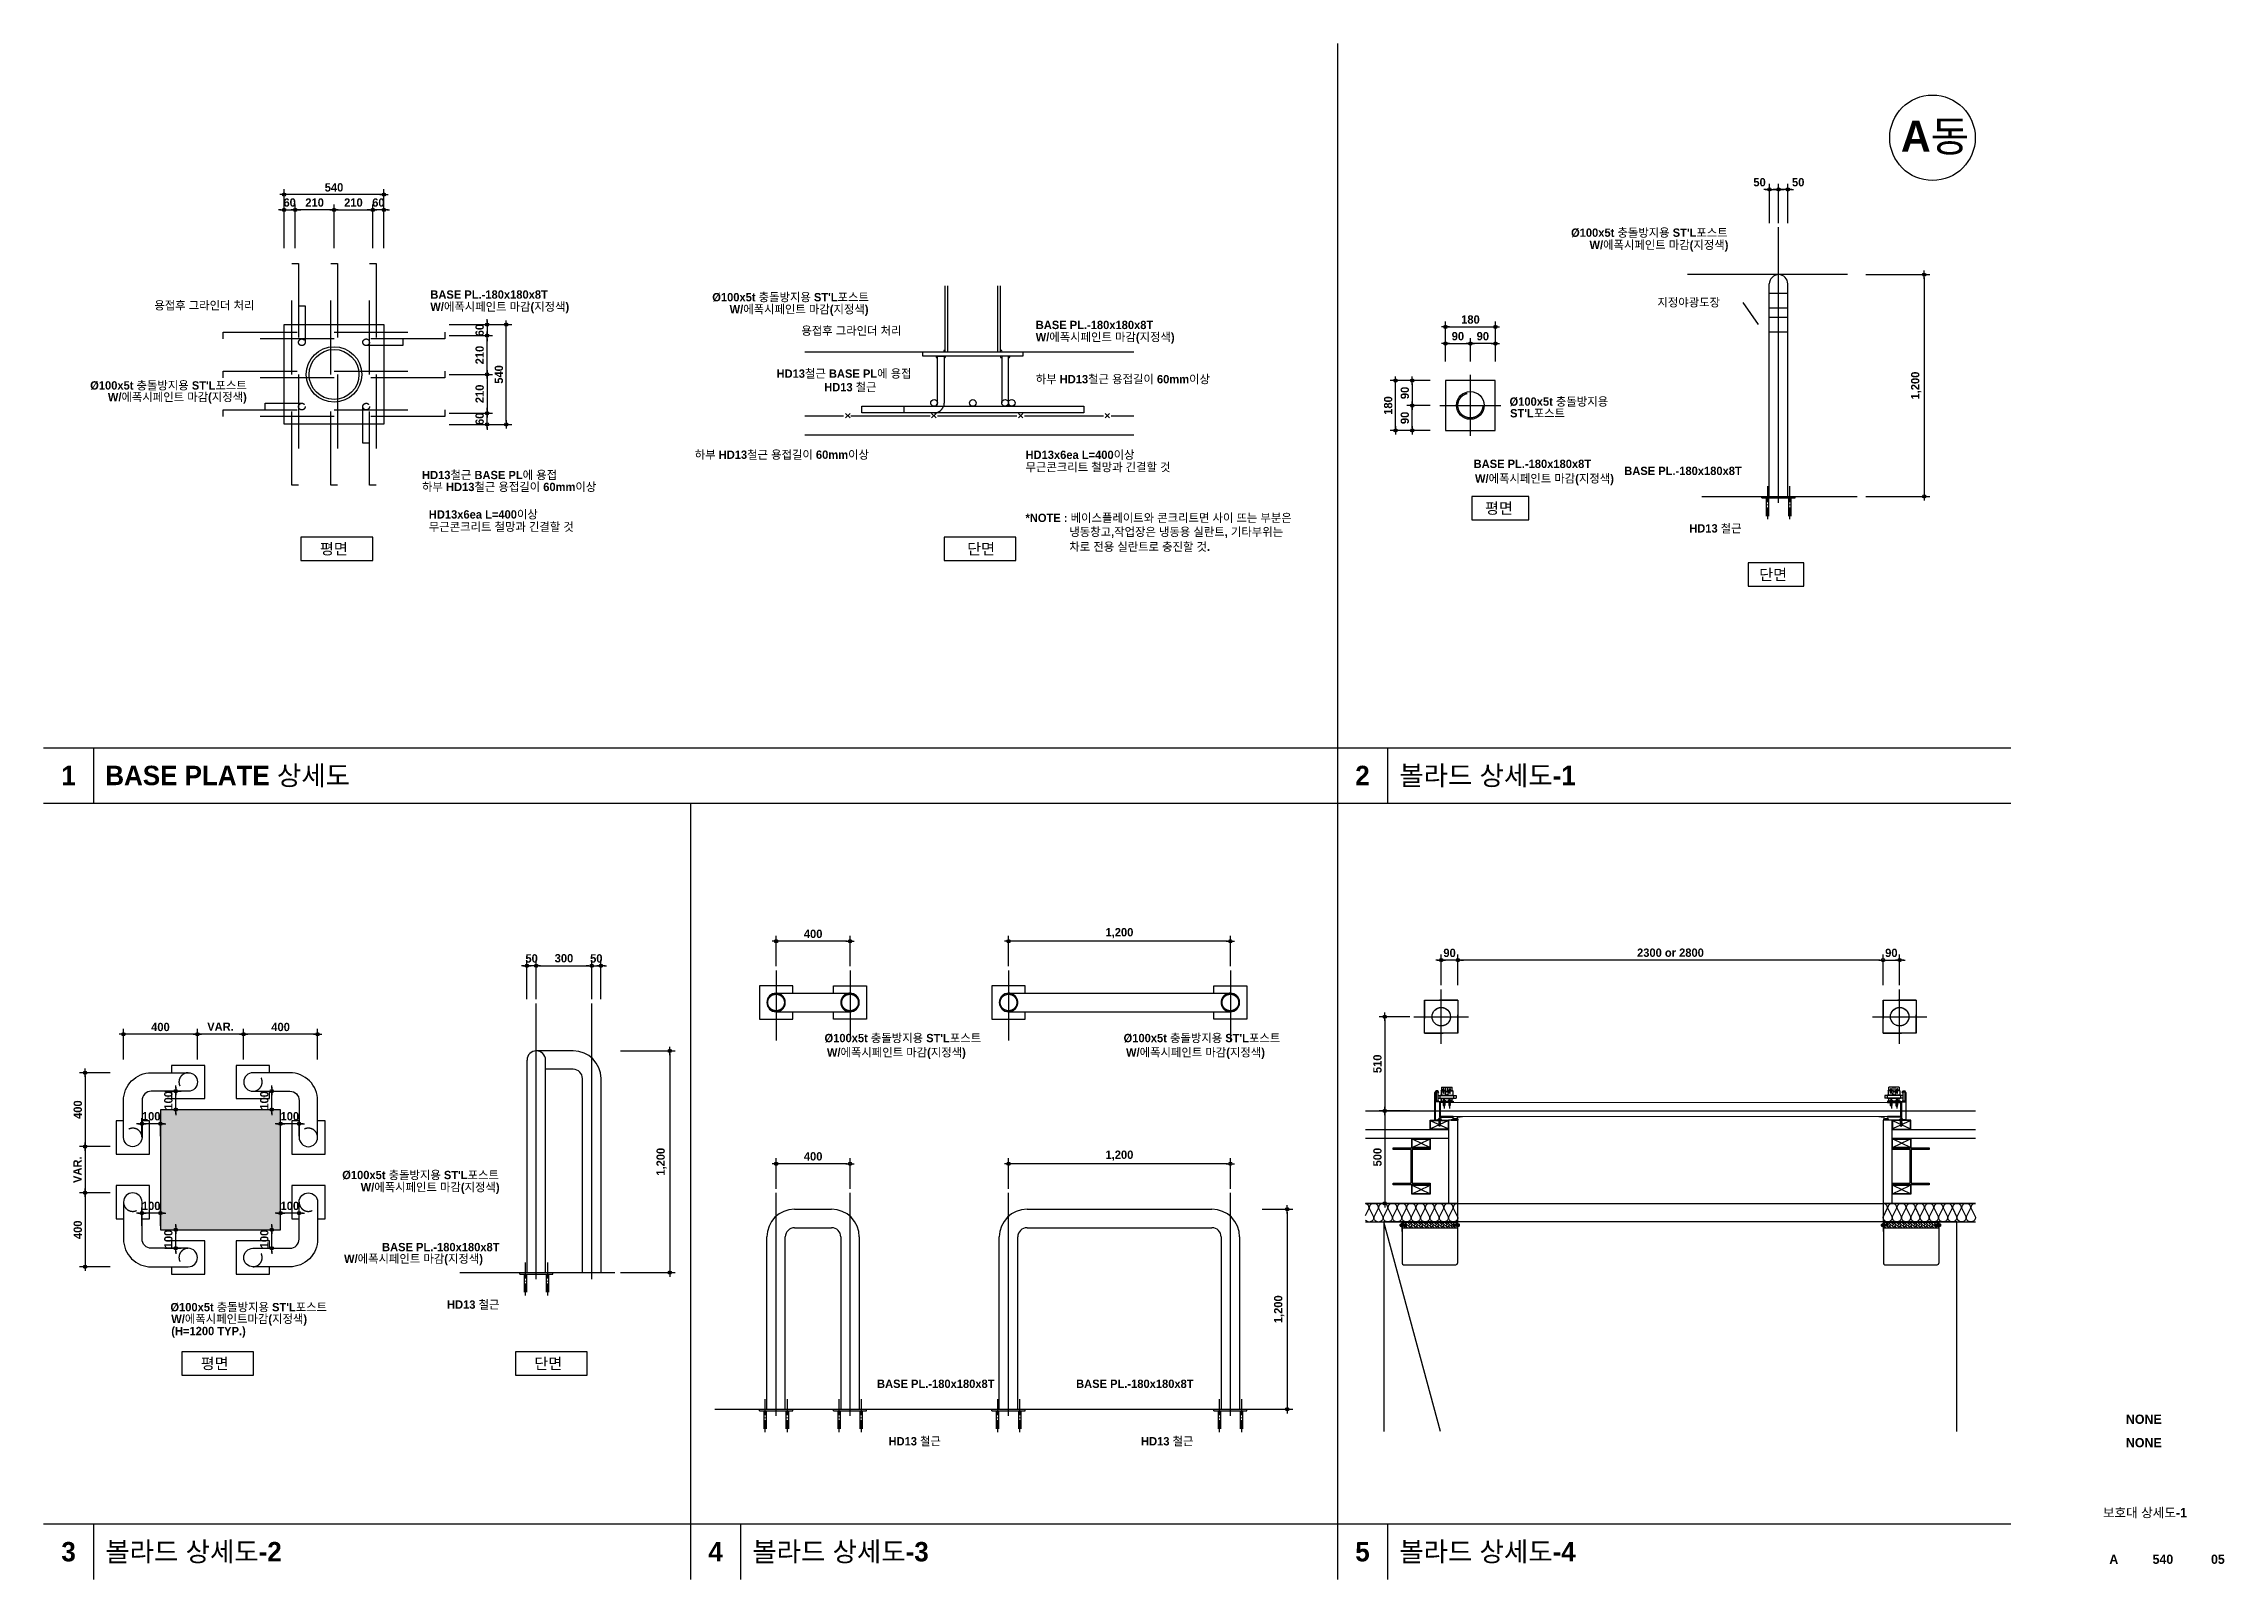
# Model space of a CAD drawing. Extents: x 300 to 49993, y 307 to 8617.
# Drawn here: x 300 to 12098, y 307 to 8617 of the extents above; entities that cross this region are included whole.
import ezdxf
from ezdxf.enums import TextEntityAlignment as Align

# ---------------------------------------------------------------- set-up
doc = ezdxf.new("R2010")
doc.units = 0
doc.header["$LTSCALE"] = 400
doc.header["$MEASUREMENT"] = 0
doc.header["$PDSIZE"] = -5
for name, pattern in [('CEN', [62, 60, -1, 0, -1]), ('HA01', [1.5, 0.75, -0.75]), ('HID', [0.5, 0.25, -0.25]), ('HIDDEN', [0.375, 0.25, -0.125]), ('XR-평면도$0$HID', [2, 1.1, -0.9]), ('XR-평면도$0$HIDDEN', [0.375, 0.25, -0.125])]:
    doc.linetypes.add(name, pattern=pattern)
doc.layers.get('Defpoints').update_dxf_attribs({"color": 161, "linetype": 'CONTINUOUS'})
for name, color, linetype in [('$RECOVER_210316183841-0', 7, 'CONTINUOUS'), ('$RECOVER_210316183841-24', 7, 'CONTINUOUS'), ('$RECOVER_210316183841-25', 7, 'CONTINUOUS'), ('$RECOVER_210316183841-26', 7, 'CONTINUOUS'), ('$RECOVER_210316183841-28', 7, 'CONTINUOUS'), ('0-LIN3', 8, 'CONTINUOUS'), ('0-PATT', 252, 'CONTINUOUS'), ('0DOOR', 4, 'CONTINUOUS'), ('0FURN1', 8, 'HID'), ('0OPEN', 1, 'HID'), ('0PANL', 6, 'CONTINUOUS'), ('0STL', 3, 'CONTINUOUS'), ('9', 9, 'CONTINUOUS'), ('A-DET', 7, 'CONTINUOUS'), ('A-DIM', 7, 'CONTINUOUS'), ('A-INSUL', 8, 'CONTINUOUS'), ('A-PK', 6, 'CONTINUOUS'), ('A-TEXT', 3, 'CONTINUOUS'), ('A-TITLE-TEXT', 2, 'CONTINUOUS'), ('AA-BOLLARD', 6, 'CONTINUOUS'), ('AA-HAT-3', 254, 'CONTINUOUS'), ('AA-STEL-1', 3, 'CONTINUOUS'), ('AA-TEX-3', 3, 'CONTINUOUS'), ('CEN', 1, 'CEN'), ('COL', 2, 'CONTINUOUS'), ('col-so', 253, 'CONTINUOUS'), ('COR', 4, 'CONTINUOUS'), ('ETC', 6, 'CONTINUOUS'), ('g', 3, 'CONTINUOUS'), ('STEEL', 3, 'CONTINUOUS'), ('SYM', 7, 'CONTINUOUS'), ('석고보드', 4, 'CONTINUOUS')]:
    doc.layers.add(name, color=color, linetype=linetype)
doc.styles.add('2020음성 1차', font='나눔고딕Bold.ttf')
doc.dimstyles.new('RI-DOT-150', dxfattribs={"dimscale": 150, "dimtxt": 3, "dimasz": 1, "dimexe": 2, "dimexo": 2, "dimgap": 1, "dimtad": 1, "dimdec": 0, "dimzin": 9, "dimdsep": 46, "dimtxsty": '2020음성 1차', "dimcen": 0, "dimclrd": 256, "dimclre": 256, "dimclrt": 3, "dimadec": 0, "dimazin": 0, "dimtm": 1e-09, "dimtfac": 1, "dimtdec": 0, "dimtix": 1, "dimtmove": 2, "dimatfit": 3, "dimfxl": 1.25, "dimtolj": 1, "dimtzin": 0, "dimlwd": -1, "dimlwe": -1, "dimarcsym": 0})

msp = doc.modelspace()

# ---------------------------------------------------------------- texts
at = {"layer": 'A-TEXT', "style": '2020음성 1차'}
for s, p in [("Ø100x5t 충돌방지용 ST'L포스트", (8563.2, 7594.3)), ('W/에폭시페인트 마감(지정색)', (8663.1, 7528.1)), ('용접후 그라인더 처리', (899, 7200.6)), ('W/에폭시페인트 마감(지정색)', (2392, 7193.8)), ('BASE PL.-180x180x8T', (2392.2, 7259.5)), ("Ø100x5t 충돌방지용 ST'L포스트", (3917.3, 7245.1)), ('W/에폭시페인트 마감(지정색)', (4011.2, 7179.6)), ('지정야광도장', (9030.5, 7216.9)), ('용접후 그라인더 처리', (4399.3, 7063.6)), ('BASE PL.-180x180x8T', (5667.3, 7095)), ('W/에폭시페인트 마감(지정색)', (5667.1, 7029.4)), ('HD13철근 BASE PL에 용접', (4264.9, 6831.6)), ('HD13 철근', (4522.8, 6758.3)), ('하부 HD13철근 용접길이 60mm이상', (5667.3, 6801.6)), ('Ø100x5t 충돌방지용', (8230.5, 6680.2)), ("ST'L포스트", (8233.3, 6617.1)), ('하부 HD13철근 용접길이 60mm이상', (3822.4, 6392.9)), ('HD13x6ea L=400이상', (5612, 6392.4)), ('HD13철근 BASE PL에 용접', (2347.2, 6283)), ('무근콘크리트 철망과 긴결할 것', (5612, 6325.3)), ('BASE PL.-180x180x8T', (8036.2, 6343.4)), ('W/에폭시페인트 마감(지정색)', (8043.7, 6264)), ('하부 HD13철근 용접길이 60mm이상', (2347.2, 6218.6)), ('무근콘크리트 철망과 긴결할 것', (2383.9, 6002.7)), ('HD13x6ea L=400이상', (2383.9, 6069.8)), ('*NOTE : 베이스플레이트와 콘크리트면 사이 뜨는 부분은', (5612, 6051)), ('HD13 철근', (9202.5, 5994.3)), ('차로 전용 실란트로 충진할 것.', (5848.9, 5894.7)), ('냉동창고,작업장은 냉동용 실란트, 기타부위는', (5848.9, 5975)), ("Ø100x5t 충돌방지용 ST'L포스트", (4524.6, 3236.4)), ('W/에폭시페인트 마감(지정색)', (4537.6, 3159)), ("Ø100x5t 충돌방지용 ST'L포스트", (6142.7, 3236.4)), ('W/에폭시페인트 마감(지정색)', (6155.8, 3159)), ("Ø100x5t 충돌방지용 ST'L포스트", (1915.5, 2495.4)), ('W/에폭시페인트 마감(지정색)', (2015.4, 2429.2)), ('W/에폭시페인트 마감(지정색)', (1925.4, 2042.4)), ("Ø100x5t 충돌방지용 ST'L포스트", (985.9, 1780.4)), ('HD13 철근', (2482.3, 1794.3)), ('W/에폭시페인트마감(지정색)', (990.6, 1716.6)), ('(H=1200 TYP.)', (990.6, 1651.2)), ('HD13 철근', (4870.8, 1054.7)), ('HD13 철근', (6237, 1054.7))]:
    msp.add_text(s, height=45, dxfattribs=at).set_placement(p, align=Align.MIDDLE_LEFT)
for s, p in [("Ø100x5t 충돌방지용 ST'L포스트", (1399.2, 6767.8)), ('W/에폭시페인트 마감(지정색)', (1399.2, 6704.7)), ('BASE PL.-180x180x8T', (9486.6, 6305.3)), ('BASE PL.-180x180x8T', (2766.4, 2105.3)), ('BASE PL.-180x180x8T', (5444.2, 1365.7)), ('BASE PL.-180x180x8T', (6521.1, 1365.7))]:
    msp.add_text(s, height=45, dxfattribs=at).set_placement(p, align=Align.MIDDLE_RIGHT)
for s, p in [('평면', (8097.8, 6073.6)), ('평면', (1794.9, 5853.6)), ('단면', (5296.4, 5853.6)), ('단면', (9581.1, 5713.3)), ('평면', (1149.9, 1445.5)), ('단면', (2954.7, 1445.5))]:
    msp.add_text(s, height=60, dxfattribs=at).set_placement(p)
at = {"layer": 'A-TITLE-TEXT', "style": '2020음성 1차'}
for s, p in [('BASE PLATE 상세도', (633.8, 4657.2)), ('볼라드 상세도-1', (7633.8, 4657.2)), ('볼라드 상세도-2', (633.8, 457.2)), ('볼라드 상세도-3', (4133.8, 457.2)), ('볼라드 상세도-4', (7633.8, 457.2))]:
    msp.add_text(s, height=105, dxfattribs=at).set_placement(p, align=Align.MIDDLE_LEFT)
for s, p in [('1', (435, 4657.2)), ('2', (7435, 4657.2)), ('3', (435, 457.2)), ('4', (3935, 457.2)), ('5', (7435, 457.2))]:
    msp.add_text(s, height=105, dxfattribs=at).set_placement(p, align=Align.MIDDLE_CENTER)
at = {"layer": 'g', "style": '2020음성 1차'}
msp.add_text('A동', height=166.18, dxfattribs=at).set_placement((10348.2, 8033.3))
at = {"layer": 'SYM', "style": '2020음성 1차'}
for p in [(11661.8, 1173.9), (11661.8, 1047.2)]:
    msp.add_text('NONE', height=50, dxfattribs=at).set_placement(p, align=Align.MIDDLE)
for s, p in [('보호대 상세도-1', (11667.9, 668.6)), ('A', (11499.4, 416.3)), ('540', (11765, 416.3)), ('05', (12062.4, 416.3))]:
    msp.add_text(s, height=50, dxfattribs=at).set_placement(p, align=Align.MIDDLE_CENTER)

# ---------------------------------------------------------------- blocks, each defined once
blk = doc.blocks.new('dimdot')
at = {"layer": '$RECOVER_210316183841-24'}
for radius in [0.6, 0.28]:
    blk.add_circle((0, 0), radius, dxfattribs=at)
at = {"layer": '$RECOVER_210316183841-25'}
blk.add_line((-1.5, 0), (1.5, 0), dxfattribs=at)
blk = doc.blocks.new('*D23')
at = {"layer": 'A-DIM'}
for p, q in [((732, 3121), (732, 3287)), ((1117, 3257), (747, 3257)), ((1132, 3121), (1132, 3287))]:
    blk.add_line(p, q, dxfattribs=at)
at = {"layer": 'Defpoints', "color": 0}
for p in [(732, 3257), (732, 3099), (1132, 3099)]:
    blk.add_point(p, dxfattribs=at)
at = {"layer": 'A-DIM', "linetype": 'ByBlock', "xscale": 15, "yscale": 15, "zscale": 15, "rotation": 180}
blk.add_blockref('dimdot', (732, 3257), dxfattribs=at)
at = {"layer": 'A-DIM', "linetype": 'ByBlock', "xscale": 15, "yscale": 15, "zscale": 15}
blk.add_blockref('dimdot', (1132, 3257), dxfattribs=at)
at = {"layer": 'A-DIM', "color": 3, "insert": (932, 3296), "char_height": 45, "attachment_point": 5, "style": '2020음성 1차'}
blk.add_mtext('\\A1;400', dxfattribs=at)
blk = doc.blocks.new('*D24')
at = {"layer": 'A-DIM'}
for p, q in [((1132, 3121), (1132, 3287)), ((1367, 3257), (1147, 3257)), ((1382, 3121), (1382, 3287))]:
    blk.add_line(p, q, dxfattribs=at)
at = {"layer": 'Defpoints', "color": 0}
for p in [(1132, 3257), (1132, 3099), (1382, 3099)]:
    blk.add_point(p, dxfattribs=at)
at = {"layer": 'A-DIM', "linetype": 'ByBlock', "xscale": 15, "yscale": 15, "zscale": 15, "rotation": 180}
blk.add_blockref('dimdot', (1132, 3257), dxfattribs=at)
at = {"layer": 'A-DIM', "linetype": 'ByBlock', "xscale": 15, "yscale": 15, "zscale": 15}
blk.add_blockref('dimdot', (1382, 3257), dxfattribs=at)
at = {"layer": 'A-DIM', "color": 3, "insert": (1257, 3298), "char_height": 45, "attachment_point": 5, "style": '2020음성 1차'}
blk.add_mtext('\\A1;VAR.', dxfattribs=at)
blk = doc.blocks.new('*D25')
at = {"layer": 'A-DIM'}
for p, q in [((1382, 3121), (1382, 3287)), ((1767, 3257), (1397, 3257)), ((1782, 3121), (1782, 3287))]:
    blk.add_line(p, q, dxfattribs=at)
at = {"layer": 'Defpoints', "color": 0}
for p in [(1382, 3257), (1382, 3099), (1782, 3099)]:
    blk.add_point(p, dxfattribs=at)
at = {"layer": 'A-DIM', "linetype": 'ByBlock', "xscale": 15, "yscale": 15, "zscale": 15, "rotation": 180}
blk.add_blockref('dimdot', (1382, 3257), dxfattribs=at)
at = {"layer": 'A-DIM', "linetype": 'ByBlock', "xscale": 15, "yscale": 15, "zscale": 15}
blk.add_blockref('dimdot', (1782, 3257), dxfattribs=at)
at = {"layer": 'A-DIM', "color": 3, "insert": (1582, 3296), "char_height": 45, "attachment_point": 5, "style": '2020음성 1차'}
blk.add_mtext('\\A1;400', dxfattribs=at)
blk = doc.blocks.new('*D26')
at = {"layer": 'A-DIM'}
for p, q in [((660, 2399), (494, 2399)), ((524, 2384), (524, 2014)), ((660, 1999), (494, 1999))]:
    blk.add_line(p, q, dxfattribs=at)
at = {"layer": 'Defpoints', "color": 0}
for p in [(682, 2399), (524, 1999), (682, 1999)]:
    blk.add_point(p, dxfattribs=at)
at = {"layer": 'A-DIM', "linetype": 'ByBlock', "xscale": 15, "yscale": 15, "zscale": 15}
for p, rotation in [((524, 2399), 90), ((524, 1999), 270)]:
    blk.add_blockref('dimdot', p, dxfattribs=dict(at, rotation=rotation))
at = {"layer": 'A-DIM', "color": 3, "insert": (485, 2199), "char_height": 45, "attachment_point": 5, "rotation": 90, "style": '2020음성 1차'}
blk.add_mtext('\\A1;400', dxfattribs=at)
blk = doc.blocks.new('*D27')
at = {"layer": 'A-DIM'}
for p, q in [((660, 2649), (494, 2649)), ((524, 2634), (524, 2414)), ((660, 2399), (494, 2399))]:
    blk.add_line(p, q, dxfattribs=at)
at = {"layer": 'Defpoints', "color": 0}
for p in [(682, 2649), (524, 2399), (682, 2399)]:
    blk.add_point(p, dxfattribs=at)
at = {"layer": 'A-DIM', "linetype": 'ByBlock', "xscale": 15, "yscale": 15, "zscale": 15}
for p, rotation in [((524, 2649), 90), ((524, 2399), 270)]:
    blk.add_blockref('dimdot', p, dxfattribs=dict(at, rotation=rotation))
at = {"layer": 'A-DIM', "color": 3, "insert": (483, 2524), "char_height": 45, "attachment_point": 5, "rotation": 90, "style": '2020음성 1차'}
blk.add_mtext('\\A1;VAR.', dxfattribs=at)
blk = doc.blocks.new('*D28')
at = {"layer": 'A-DIM'}
for p, q in [((660, 3049), (494, 3049)), ((524, 3034), (524, 2664)), ((660, 2649), (494, 2649))]:
    blk.add_line(p, q, dxfattribs=at)
at = {"layer": 'Defpoints', "color": 0}
for p in [(682, 3049), (524, 2649), (682, 2649)]:
    blk.add_point(p, dxfattribs=at)
at = {"layer": 'A-DIM', "linetype": 'ByBlock', "xscale": 15, "yscale": 15, "zscale": 15}
for p, rotation in [((524, 3049), 90), ((524, 2649), 270)]:
    blk.add_blockref('dimdot', p, dxfattribs=dict(at, rotation=rotation))
at = {"layer": 'A-DIM', "color": 3, "insert": (485, 2849), "char_height": 45, "attachment_point": 5, "rotation": 90, "style": '2020음성 1차'}
blk.add_mtext('\\A1;400', dxfattribs=at)
blk = doc.blocks.new('*D29')
at = {"layer": 'A-DIM'}
for p, q in [((817, 2289), (802, 2289)), ((832, 2221), (832, 2319)), ((932, 2289), (832, 2289)), ((932, 2221), (932, 2319)), ((947, 2289), (962, 2289))]:
    blk.add_line(p, q, dxfattribs=at)
at = {"layer": 'Defpoints', "color": 0}
for p in [(832, 2289), (832, 2199), (932, 2199)]:
    blk.add_point(p, dxfattribs=at)
at = {"layer": 'A-DIM', "linetype": 'ByBlock', "xscale": 15, "yscale": 15, "zscale": 15}
blk.add_blockref('dimdot', (832, 2289), dxfattribs=at)
at = {"layer": 'A-DIM', "linetype": 'ByBlock', "xscale": 15, "yscale": 15, "zscale": 15, "rotation": 180}
blk.add_blockref('dimdot', (932, 2289), dxfattribs=at)
at = {"layer": 'A-DIM', "color": 3, "insert": (882, 2328), "char_height": 45, "attachment_point": 5, "style": '2020음성 1차'}
blk.add_mtext('\\A1;100', dxfattribs=at)
blk = doc.blocks.new('*D30')
at = {"layer": 'A-DIM'}
for p, q in [((1567, 2289), (1552, 2289)), ((1582, 2221), (1582, 2319)), ((1682, 2289), (1582, 2289)), ((1682, 2221), (1682, 2319)), ((1697, 2289), (1712, 2289))]:
    blk.add_line(p, q, dxfattribs=at)
at = {"layer": 'Defpoints', "color": 0}
for p in [(1582, 2289), (1582, 2199), (1682, 2199)]:
    blk.add_point(p, dxfattribs=at)
at = {"layer": 'A-DIM', "linetype": 'ByBlock', "xscale": 15, "yscale": 15, "zscale": 15}
blk.add_blockref('dimdot', (1582, 2289), dxfattribs=at)
at = {"layer": 'A-DIM', "linetype": 'ByBlock', "xscale": 15, "yscale": 15, "zscale": 15, "rotation": 180}
blk.add_blockref('dimdot', (1682, 2289), dxfattribs=at)
at = {"layer": 'A-DIM', "color": 3, "insert": (1632, 2328), "char_height": 45, "attachment_point": 5, "style": '2020음성 1차'}
blk.add_mtext('\\A1;100', dxfattribs=at)
blk = doc.blocks.new('*D31')
at = {"layer": 'A-DIM'}
for p, q in [((817, 2773), (802, 2773)), ((832, 2706), (832, 2803)), ((932, 2773), (832, 2773)), ((932, 2706), (932, 2803)), ((947, 2773), (962, 2773))]:
    blk.add_line(p, q, dxfattribs=at)
at = {"layer": 'Defpoints', "color": 0}
for p in [(832, 2773), (832, 2683), (932, 2683)]:
    blk.add_point(p, dxfattribs=at)
at = {"layer": 'A-DIM', "linetype": 'ByBlock', "xscale": 15, "yscale": 15, "zscale": 15}
blk.add_blockref('dimdot', (832, 2773), dxfattribs=at)
at = {"layer": 'A-DIM', "linetype": 'ByBlock', "xscale": 15, "yscale": 15, "zscale": 15, "rotation": 180}
blk.add_blockref('dimdot', (932, 2773), dxfattribs=at)
at = {"layer": 'A-DIM', "color": 3, "insert": (882, 2813), "char_height": 45, "attachment_point": 5, "style": '2020음성 1차'}
blk.add_mtext('\\A1;100', dxfattribs=at)
blk = doc.blocks.new('*D32')
at = {"layer": 'A-DIM'}
for p, q in [((1567, 2773), (1552, 2773)), ((1582, 2706), (1582, 2803)), ((1682, 2773), (1582, 2773)), ((1682, 2706), (1682, 2803)), ((1697, 2773), (1712, 2773))]:
    blk.add_line(p, q, dxfattribs=at)
at = {"layer": 'Defpoints', "color": 0}
for p in [(1582, 2773), (1582, 2683), (1682, 2683)]:
    blk.add_point(p, dxfattribs=at)
at = {"layer": 'A-DIM', "linetype": 'ByBlock', "xscale": 15, "yscale": 15, "zscale": 15}
blk.add_blockref('dimdot', (1582, 2773), dxfattribs=at)
at = {"layer": 'A-DIM', "linetype": 'ByBlock', "xscale": 15, "yscale": 15, "zscale": 15, "rotation": 180}
blk.add_blockref('dimdot', (1682, 2773), dxfattribs=at)
at = {"layer": 'A-DIM', "color": 3, "insert": (1632, 2813), "char_height": 45, "attachment_point": 5, "style": '2020음성 1차'}
blk.add_mtext('\\A1;100', dxfattribs=at)
blk = doc.blocks.new('*D33')
at = {"layer": 'A-DIM'}
for p, q in [((1015, 2964), (1015, 2979)), ((955, 2949), (1045, 2949)), ((955, 2849), (1045, 2849)), ((1015, 2849), (1015, 2949)), ((1015, 2834), (1015, 2819))]:
    blk.add_line(p, q, dxfattribs=at)
at = {"layer": 'Defpoints', "color": 0}
for p in [(932, 2949), (932, 2849), (1015, 2949)]:
    blk.add_point(p, dxfattribs=at)
at = {"layer": 'A-DIM', "linetype": 'ByBlock', "xscale": 15, "yscale": 15, "zscale": 15}
for p, rotation in [((1015, 2949), 270), ((1015, 2849), 90)]:
    blk.add_blockref('dimdot', p, dxfattribs=dict(at, rotation=rotation))
at = {"layer": 'A-DIM', "color": 3, "insert": (975, 2899), "char_height": 45, "attachment_point": 5, "rotation": 90, "style": '2020음성 1차'}
blk.add_mtext('\\A1;100', dxfattribs=at)
blk = doc.blocks.new('*D34')
at = {"layer": 'A-DIM'}
for p, q in [((1534, 2964), (1534, 2979)), ((1474, 2949), (1564, 2949)), ((1474, 2849), (1564, 2849)), ((1534, 2849), (1534, 2949)), ((1534, 2834), (1534, 2819))]:
    blk.add_line(p, q, dxfattribs=at)
at = {"layer": 'Defpoints', "color": 0}
for p in [(1451, 2949), (1451, 2849), (1534, 2949)]:
    blk.add_point(p, dxfattribs=at)
at = {"layer": 'A-DIM', "linetype": 'ByBlock', "xscale": 15, "yscale": 15, "zscale": 15}
for p, rotation in [((1534, 2949), 270), ((1534, 2849), 90)]:
    blk.add_blockref('dimdot', p, dxfattribs=dict(at, rotation=rotation))
at = {"layer": 'A-DIM', "color": 3, "insert": (1494, 2899), "char_height": 45, "attachment_point": 5, "rotation": 90, "style": '2020음성 1차'}
blk.add_mtext('\\A1;100', dxfattribs=at)
blk = doc.blocks.new('*D35')
at = {"layer": 'A-DIM'}
for p, q in [((955, 2199), (1045, 2199)), ((1015, 2214), (1015, 2229)), ((1015, 2099), (1015, 2199)), ((955, 2099), (1045, 2099)), ((1015, 2084), (1015, 2069))]:
    blk.add_line(p, q, dxfattribs=at)
at = {"layer": 'Defpoints', "color": 0}
for p in [(932, 2199), (1015, 2199), (932, 2099)]:
    blk.add_point(p, dxfattribs=at)
at = {"layer": 'A-DIM', "linetype": 'ByBlock', "xscale": 15, "yscale": 15, "zscale": 15}
for p, rotation in [((1015, 2199), 270), ((1015, 2099), 90)]:
    blk.add_blockref('dimdot', p, dxfattribs=dict(at, rotation=rotation))
at = {"layer": 'A-DIM', "color": 3, "insert": (975, 2149), "char_height": 45, "attachment_point": 5, "rotation": 90, "style": '2020음성 1차'}
blk.add_mtext('\\A1;100', dxfattribs=at)
blk = doc.blocks.new('*D36')
at = {"layer": 'A-DIM'}
for p, q in [((1474, 2199), (1564, 2199)), ((1534, 2214), (1534, 2229)), ((1534, 2099), (1534, 2199)), ((1474, 2099), (1564, 2099)), ((1534, 2084), (1534, 2069))]:
    blk.add_line(p, q, dxfattribs=at)
at = {"layer": 'Defpoints', "color": 0}
for p in [(1451, 2199), (1534, 2199), (1451, 2099)]:
    blk.add_point(p, dxfattribs=at)
at = {"layer": 'A-DIM', "linetype": 'ByBlock', "xscale": 15, "yscale": 15, "zscale": 15}
for p, rotation in [((1534, 2199), 270), ((1534, 2099), 90)]:
    blk.add_blockref('dimdot', p, dxfattribs=dict(at, rotation=rotation))
at = {"layer": 'A-DIM', "color": 3, "insert": (1494, 2149), "char_height": 45, "attachment_point": 5, "rotation": 90, "style": '2020음성 1차'}
blk.add_mtext('\\A1;100', dxfattribs=at)
blk = doc.blocks.new('*D37')
at = {"layer": 'A-DIM'}
for p, q in [((7801, 6794), (7674, 6794)), ((7704, 6779), (7704, 6674)), ((7801, 6659), (7674, 6659))]:
    blk.add_line(p, q, dxfattribs=at)
at = {"layer": 'Defpoints', "color": 0}
for p in [(7824, 6794), (7704, 6659), (7824, 6659)]:
    blk.add_point(p, dxfattribs=at)
at = {"layer": 'A-DIM', "linetype": 'ByBlock', "xscale": 15, "yscale": 15, "zscale": 15}
for p, rotation in [((7704, 6794), 90), ((7704, 6659), 270)]:
    blk.add_blockref('dimdot', p, dxfattribs=dict(at, rotation=rotation))
at = {"layer": 'A-DIM', "color": 3, "insert": (7664, 6727), "char_height": 45, "attachment_point": 5, "rotation": 90, "style": '2020음성 1차'}
blk.add_mtext('\\A1;90', dxfattribs=at)
blk = doc.blocks.new('*D38')
at = {"layer": 'A-DIM'}
for p, q in [((7801, 6794), (7584, 6794)), ((7614, 6539), (7614, 6779)), ((7801, 6524), (7584, 6524))]:
    blk.add_line(p, q, dxfattribs=at)
at = {"layer": 'Defpoints', "color": 0}
for p in [(7614, 6794), (7824, 6794), (7824, 6524)]:
    blk.add_point(p, dxfattribs=at)
at = {"layer": 'A-DIM', "linetype": 'ByBlock', "xscale": 15, "yscale": 15, "zscale": 15}
for p, rotation in [((7614, 6794), 90), ((7614, 6524), 270)]:
    blk.add_blockref('dimdot', p, dxfattribs=dict(at, rotation=rotation))
at = {"layer": 'A-DIM', "color": 3, "insert": (7574, 6659), "char_height": 45, "attachment_point": 5, "rotation": 90, "style": '2020음성 1차'}
blk.add_mtext('\\A1;180', dxfattribs=at)
blk = doc.blocks.new('*D39')
at = {"layer": 'A-DIM'}
for p, q in [((7801, 6659), (7674, 6659)), ((7704, 6539), (7704, 6644)), ((7801, 6524), (7674, 6524))]:
    blk.add_line(p, q, dxfattribs=at)
at = {"layer": 'Defpoints', "color": 0}
for p in [(7704, 6659), (7824, 6659), (7824, 6524)]:
    blk.add_point(p, dxfattribs=at)
at = {"layer": 'A-DIM', "linetype": 'ByBlock', "xscale": 15, "yscale": 15, "zscale": 15}
for p, rotation in [((7704, 6659), 90), ((7704, 6524), 270)]:
    blk.add_blockref('dimdot', p, dxfattribs=dict(at, rotation=rotation))
at = {"layer": 'A-DIM', "color": 3, "insert": (7664, 6592), "char_height": 45, "attachment_point": 5, "rotation": 90, "style": '2020음성 1차'}
blk.add_mtext('\\A1;90', dxfattribs=at)
blk = doc.blocks.new('*D40')
at = {"layer": 'A-DIM'}
for p, q in [((8019, 6897), (8019, 7024)), ((8139, 6994), (8034, 6994)), ((8154, 6897), (8154, 7024))]:
    blk.add_line(p, q, dxfattribs=at)
at = {"layer": 'Defpoints', "color": 0}
for p in [(8019, 6994), (8019, 6874), (8154, 6874)]:
    blk.add_point(p, dxfattribs=at)
at = {"layer": 'A-DIM', "linetype": 'ByBlock', "xscale": 15, "yscale": 15, "zscale": 15, "rotation": 180}
blk.add_blockref('dimdot', (8019, 6994), dxfattribs=at)
at = {"layer": 'A-DIM', "linetype": 'ByBlock', "xscale": 15, "yscale": 15, "zscale": 15}
blk.add_blockref('dimdot', (8154, 6994), dxfattribs=at)
at = {"layer": 'A-DIM', "color": 3, "insert": (8086, 7034), "char_height": 45, "attachment_point": 5, "style": '2020음성 1차'}
blk.add_mtext('\\A1;90', dxfattribs=at)
blk = doc.blocks.new('*D41')
at = {"layer": 'A-DIM'}
for p, q in [((7884, 6897), (7884, 7114)), ((7899, 7084), (8139, 7084)), ((8154, 6897), (8154, 7114))]:
    blk.add_line(p, q, dxfattribs=at)
at = {"layer": 'Defpoints', "color": 0}
for p in [(8154, 7084), (7884, 6874), (8154, 6874)]:
    blk.add_point(p, dxfattribs=at)
at = {"layer": 'A-DIM', "linetype": 'ByBlock', "xscale": 15, "yscale": 15, "zscale": 15, "rotation": 180}
blk.add_blockref('dimdot', (7884, 7084), dxfattribs=at)
at = {"layer": 'A-DIM', "linetype": 'ByBlock', "xscale": 15, "yscale": 15, "zscale": 15}
blk.add_blockref('dimdot', (8154, 7084), dxfattribs=at)
at = {"layer": 'A-DIM', "color": 3, "insert": (8019, 7124), "char_height": 45, "attachment_point": 5, "style": '2020음성 1차'}
blk.add_mtext('\\A1;180', dxfattribs=at)
blk = doc.blocks.new('*D42')
at = {"layer": 'A-DIM'}
for p, q in [((7884, 6897), (7884, 7024)), ((7899, 6994), (8004, 6994)), ((8019, 6897), (8019, 7024))]:
    blk.add_line(p, q, dxfattribs=at)
at = {"layer": 'Defpoints', "color": 0}
for p in [(8019, 6994), (7884, 6874), (8019, 6874)]:
    blk.add_point(p, dxfattribs=at)
at = {"layer": 'A-DIM', "linetype": 'ByBlock', "xscale": 15, "yscale": 15, "zscale": 15, "rotation": 180}
blk.add_blockref('dimdot', (7884, 6994), dxfattribs=at)
at = {"layer": 'A-DIM', "linetype": 'ByBlock', "xscale": 15, "yscale": 15, "zscale": 15}
blk.add_blockref('dimdot', (8019, 6994), dxfattribs=at)
at = {"layer": 'A-DIM', "color": 3, "insert": (7951, 7034), "char_height": 45, "attachment_point": 5, "style": '2020음성 1차'}
blk.add_mtext('\\A1;90', dxfattribs=at)
blk = doc.blocks.new('*D43')
at = {"layer": 'A-DIM'}
for p, q in [((3421, 3167), (3717, 3167)), ((3687, 3152), (3687, 1982)), ((3421, 1967), (3717, 1967))]:
    blk.add_line(p, q, dxfattribs=at)
at = {"layer": 'Defpoints', "color": 0}
for p in [(3399, 3167), (3399, 1967), (3687, 1967)]:
    blk.add_point(p, dxfattribs=at)
at = {"layer": 'A-DIM', "linetype": 'ByBlock', "xscale": 15, "yscale": 15, "zscale": 15}
for p, rotation in [((3687, 3167), 90), ((3687, 1967), 270)]:
    blk.add_blockref('dimdot', p, dxfattribs=dict(at, rotation=rotation))
at = {"layer": 'A-DIM', "color": 3, "insert": (3643, 2567), "char_height": 45, "attachment_point": 5, "rotation": 90, "style": '2020음성 1차'}
blk.add_mtext('\\A1;1,200', dxfattribs=at)
blk = doc.blocks.new('*D44')
at = {"layer": 'A-DIM'}
for p, q in [((10158, 7367), (10504, 7367)), ((10474, 7352), (10474, 6182)), ((10158, 6167), (10504, 6167))]:
    blk.add_line(p, q, dxfattribs=at)
at = {"layer": 'Defpoints', "color": 0}
for p in [(10136, 7367), (10136, 6167), (10474, 6167)]:
    blk.add_point(p, dxfattribs=at)
at = {"layer": 'A-DIM', "linetype": 'ByBlock', "xscale": 15, "yscale": 15, "zscale": 15}
for p, rotation in [((10474, 7367), 90), ((10474, 6167), 270)]:
    blk.add_blockref('dimdot', p, dxfattribs=dict(at, rotation=rotation))
at = {"layer": 'A-DIM', "color": 3, "insert": (10430, 6767), "char_height": 45, "attachment_point": 5, "rotation": 90, "style": '2020음성 1차'}
blk.add_mtext('\\A1;1,200', dxfattribs=at)
blk = doc.blocks.new('*D45')
at = {"layer": 'A-DIM'}
for p, q in [((2965, 3446), (2965, 3658)), ((3265, 3446), (3265, 3658)), ((2980, 3628), (3250, 3628))]:
    blk.add_line(p, q, dxfattribs=at)
at = {"layer": 'Defpoints', "color": 0}
for p in [(3265, 3628), (2965, 3424), (3265, 3424)]:
    blk.add_point(p, dxfattribs=at)
at = {"layer": 'A-DIM', "linetype": 'ByBlock', "xscale": 15, "yscale": 15, "zscale": 15, "rotation": 180}
blk.add_blockref('dimdot', (2965, 3628), dxfattribs=at)
at = {"layer": 'A-DIM', "linetype": 'ByBlock', "xscale": 15, "yscale": 15, "zscale": 15}
blk.add_blockref('dimdot', (3265, 3628), dxfattribs=at)
at = {"layer": 'A-DIM', "color": 3, "insert": (3115, 3668), "char_height": 45, "attachment_point": 5, "style": '2020음성 1차'}
blk.add_mtext('\\A1;300', dxfattribs=at)
blk = doc.blocks.new('*D46')
at = {"layer": 'A-DIM'}
for p, q in [((2915, 3446), (2915, 3658)), ((2965, 3446), (2965, 3658)), ((2900, 3628), (2885, 3628)), ((2965, 3628), (2915, 3628)), ((2980, 3628), (2995, 3628))]:
    blk.add_line(p, q, dxfattribs=at)
at = {"layer": 'Defpoints', "color": 0}
for p in [(2915, 3628), (2915, 3424), (2965, 3424)]:
    blk.add_point(p, dxfattribs=at)
at = {"layer": 'A-DIM', "linetype": 'ByBlock', "xscale": 15, "yscale": 15, "zscale": 15}
blk.add_blockref('dimdot', (2915, 3628), dxfattribs=at)
at = {"layer": 'A-DIM', "linetype": 'ByBlock', "xscale": 15, "yscale": 15, "zscale": 15, "rotation": 180}
blk.add_blockref('dimdot', (2965, 3628), dxfattribs=at)
at = {"layer": 'A-DIM', "color": 3, "insert": (2940, 3667), "char_height": 45, "attachment_point": 5, "style": '2020음성 1차'}
blk.add_mtext('\\A1;50', dxfattribs=at)
blk = doc.blocks.new('*D47')
at = {"layer": 'A-DIM'}
for p, q in [((3265, 3446), (3265, 3658)), ((3315, 3446), (3315, 3658)), ((3250, 3628), (3235, 3628)), ((3265, 3628), (3315, 3628)), ((3330, 3628), (3345, 3628))]:
    blk.add_line(p, q, dxfattribs=at)
at = {"layer": 'Defpoints', "color": 0}
for p in [(3315, 3628), (3265, 3424), (3315, 3424)]:
    blk.add_point(p, dxfattribs=at)
at = {"layer": 'A-DIM', "linetype": 'ByBlock', "xscale": 15, "yscale": 15, "zscale": 15}
blk.add_blockref('dimdot', (3265, 3628), dxfattribs=at)
at = {"layer": 'A-DIM', "linetype": 'ByBlock', "xscale": 15, "yscale": 15, "zscale": 15, "rotation": 180}
blk.add_blockref('dimdot', (3315, 3628), dxfattribs=at)
at = {"layer": 'A-DIM', "color": 3, "insert": (3290, 3667), "char_height": 45, "attachment_point": 5, "style": '2020음성 1차'}
blk.add_mtext('\\A1;50', dxfattribs=at)
blk = doc.blocks.new('*D48')
at = {"layer": 'A-DIM'}
for p, q in [((9671, 7828), (9656, 7828)), ((9686, 7646), (9686, 7858)), ((9736, 7828), (9686, 7828)), ((9736, 7646), (9736, 7858)), ((9751, 7828), (9766, 7828))]:
    blk.add_line(p, q, dxfattribs=at)
at = {"layer": 'Defpoints', "color": 0}
for p in [(9686, 7828), (9686, 7624), (9736, 7624)]:
    blk.add_point(p, dxfattribs=at)
at = {"layer": 'A-DIM', "linetype": 'ByBlock', "xscale": 15, "yscale": 15, "zscale": 15}
blk.add_blockref('dimdot', (9686, 7828), dxfattribs=at)
at = {"layer": 'A-DIM', "linetype": 'ByBlock', "xscale": 15, "yscale": 15, "zscale": 15, "rotation": 180}
blk.add_blockref('dimdot', (9736, 7828), dxfattribs=at)
at = {"layer": 'A-DIM', "color": 3, "insert": (9792, 7867), "char_height": 45, "attachment_point": 5, "style": '2020음성 1차'}
blk.add_mtext('\\A1;50', dxfattribs=at)
blk = doc.blocks.new('*D49')
at = {"layer": 'A-DIM'}
for p, q in [((9621, 7828), (9606, 7828)), ((9636, 7646), (9636, 7858)), ((9636, 7828), (9686, 7828)), ((9686, 7646), (9686, 7858)), ((9701, 7828), (9716, 7828))]:
    blk.add_line(p, q, dxfattribs=at)
at = {"layer": 'Defpoints', "color": 0}
for p in [(9686, 7828), (9636, 7624), (9686, 7624)]:
    blk.add_point(p, dxfattribs=at)
at = {"layer": 'A-DIM', "linetype": 'ByBlock', "xscale": 15, "yscale": 15, "zscale": 15}
blk.add_blockref('dimdot', (9636, 7828), dxfattribs=at)
at = {"layer": 'A-DIM', "linetype": 'ByBlock', "xscale": 15, "yscale": 15, "zscale": 15, "rotation": 180}
blk.add_blockref('dimdot', (9686, 7828), dxfattribs=at)
at = {"layer": 'A-DIM', "color": 3, "insert": (9583, 7867), "char_height": 45, "attachment_point": 5, "style": '2020음성 1차'}
blk.add_mtext('\\A1;50', dxfattribs=at)
blk = doc.blocks.new('*D50')
at = {"layer": 'A-DIM'}
for p, q in [((4263, 2421), (4263, 2586)), ((4648, 2556), (4278, 2556)), ((4663, 2421), (4663, 2586))]:
    blk.add_line(p, q, dxfattribs=at)
at = {"layer": 'Defpoints', "color": 0}
for p in [(4263, 2556), (4263, 2398), (4663, 2398)]:
    blk.add_point(p, dxfattribs=at)
at = {"layer": 'A-DIM', "linetype": 'ByBlock', "xscale": 15, "yscale": 15, "zscale": 15, "rotation": 180}
blk.add_blockref('dimdot', (4263, 2556), dxfattribs=at)
at = {"layer": 'A-DIM', "linetype": 'ByBlock', "xscale": 15, "yscale": 15, "zscale": 15}
blk.add_blockref('dimdot', (4663, 2556), dxfattribs=at)
at = {"layer": 'A-DIM', "color": 3, "insert": (4463, 2596), "char_height": 45, "attachment_point": 5, "style": '2020음성 1차'}
blk.add_mtext('\\A1;400', dxfattribs=at)
blk = doc.blocks.new('*D51')
at = {"layer": 'A-DIM'}
for p, q in [((4263, 3625), (4263, 3790)), ((4663, 3625), (4663, 3790)), ((4648, 3760), (4278, 3760))]:
    blk.add_line(p, q, dxfattribs=at)
at = {"layer": 'Defpoints', "color": 0}
for p in [(4263, 3760), (4263, 3602), (4663, 3602)]:
    blk.add_point(p, dxfattribs=at)
at = {"layer": 'A-DIM', "linetype": 'ByBlock', "xscale": 15, "yscale": 15, "zscale": 15, "rotation": 180}
blk.add_blockref('dimdot', (4263, 3760), dxfattribs=at)
at = {"layer": 'A-DIM', "linetype": 'ByBlock', "xscale": 15, "yscale": 15, "zscale": 15}
blk.add_blockref('dimdot', (4663, 3760), dxfattribs=at)
at = {"layer": 'A-DIM', "color": 3, "insert": (4463, 3800), "char_height": 45, "attachment_point": 5, "style": '2020음성 1차'}
blk.add_mtext('\\A1;400', dxfattribs=at)
blk = doc.blocks.new('*D52')
at = {"layer": 'A-DIM'}
for p, q in [((5520, 3625), (5520, 3790)), ((6720, 3625), (6720, 3790)), ((6705, 3760), (5535, 3760))]:
    blk.add_line(p, q, dxfattribs=at)
at = {"layer": 'Defpoints', "color": 0}
for p in [(5520, 3760), (5520, 3602), (6720, 3602)]:
    blk.add_point(p, dxfattribs=at)
at = {"layer": 'A-DIM', "linetype": 'ByBlock', "xscale": 15, "yscale": 15, "zscale": 15, "rotation": 180}
blk.add_blockref('dimdot', (5520, 3760), dxfattribs=at)
at = {"layer": 'A-DIM', "linetype": 'ByBlock', "xscale": 15, "yscale": 15, "zscale": 15}
blk.add_blockref('dimdot', (6720, 3760), dxfattribs=at)
at = {"layer": 'A-DIM', "color": 3, "insert": (6120, 3804), "char_height": 45, "attachment_point": 5, "style": '2020음성 1차'}
blk.add_mtext('\\A1;1,200', dxfattribs=at)
blk = doc.blocks.new('*D53')
at = {"layer": 'A-DIM'}
for p, q in [((5520, 2421), (5520, 2586)), ((6705, 2556), (5535, 2556)), ((6720, 2421), (6720, 2586))]:
    blk.add_line(p, q, dxfattribs=at)
at = {"layer": 'Defpoints', "color": 0}
for p in [(5520, 2556), (5520, 2398), (6720, 2398)]:
    blk.add_point(p, dxfattribs=at)
at = {"layer": 'A-DIM', "linetype": 'ByBlock', "xscale": 15, "yscale": 15, "zscale": 15, "rotation": 180}
blk.add_blockref('dimdot', (5520, 2556), dxfattribs=at)
at = {"layer": 'A-DIM', "linetype": 'ByBlock', "xscale": 15, "yscale": 15, "zscale": 15}
blk.add_blockref('dimdot', (6720, 2556), dxfattribs=at)
at = {"layer": 'A-DIM', "color": 3, "insert": (6120, 2600), "char_height": 45, "attachment_point": 5, "style": '2020음성 1차'}
blk.add_mtext('\\A1;1,200', dxfattribs=at)
blk = doc.blocks.new('*D54')
at = {"layer": 'A-DIM'}
for p, q in [((6893, 2310), (7058, 2310)), ((7028, 2295), (7028, 1243)), ((6893, 1228), (7058, 1228))]:
    blk.add_line(p, q, dxfattribs=at)
at = {"layer": 'Defpoints', "color": 0}
for p in [(6870, 2310), (6870, 1228), (7028, 1228)]:
    blk.add_point(p, dxfattribs=at)
at = {"layer": 'A-DIM', "linetype": 'ByBlock', "xscale": 15, "yscale": 15, "zscale": 15}
for p, rotation in [((7028, 2310), 90), ((7028, 1228), 270)]:
    blk.add_blockref('dimdot', p, dxfattribs=dict(at, rotation=rotation))
at = {"layer": 'A-DIM', "color": 3, "insert": (6984, 1769), "char_height": 45, "attachment_point": 5, "rotation": 90, "style": '2020음성 1차'}
blk.add_mtext('\\A1;1,200', dxfattribs=at)
blk = doc.blocks.new('*D9')
at = {"layer": 'A-DIM'}
for p, q in [((2494, 7037), (2729, 7037)), ((2699, 6842), (2699, 7022)), ((2494, 6827), (2729, 6827))]:
    blk.add_line(p, q, dxfattribs=at)
at = {"layer": 'Defpoints', "color": 0}
for p in [(2471, 7037), (2699, 7037), (2471, 6827)]:
    blk.add_point(p, dxfattribs=at)
at = {"layer": 'A-DIM', "linetype": 'ByBlock', "xscale": 15, "yscale": 15, "zscale": 15}
for p, rotation in [((2699, 7037), 90), ((2699, 6827), 270)]:
    blk.add_blockref('dimdot', p, dxfattribs=dict(at, rotation=rotation))
at = {"layer": 'A-DIM', "color": 3, "insert": (2659, 6932), "char_height": 45, "attachment_point": 5, "rotation": 90, "style": '2020음성 1차'}
blk.add_mtext('\\A1;210', dxfattribs=at)
blk = doc.blocks.new('*D10')
at = {"layer": 'A-DIM'}
for p, q in [((2494, 6827), (2729, 6827)), ((2699, 6812), (2699, 6632)), ((2494, 6617), (2729, 6617))]:
    blk.add_line(p, q, dxfattribs=at)
at = {"layer": 'Defpoints', "color": 0}
for p in [(2471, 6827), (2471, 6617), (2699, 6617)]:
    blk.add_point(p, dxfattribs=at)
at = {"layer": 'A-DIM', "linetype": 'ByBlock', "xscale": 15, "yscale": 15, "zscale": 15}
for p, rotation in [((2699, 6827), 90), ((2699, 6617), 270)]:
    blk.add_blockref('dimdot', p, dxfattribs=dict(at, rotation=rotation))
at = {"layer": 'A-DIM', "color": 3, "insert": (2659, 6722), "char_height": 45, "attachment_point": 5, "rotation": 90, "style": '2020음성 1차'}
blk.add_mtext('\\A1;210', dxfattribs=at)
blk = doc.blocks.new('*D11')
at = {"layer": 'A-DIM'}
for p, q in [((2494, 6617), (2729, 6617)), ((2699, 6632), (2699, 6647)), ((2699, 6557), (2699, 6617)), ((2494, 6557), (2729, 6557)), ((2699, 6542), (2699, 6527))]:
    blk.add_line(p, q, dxfattribs=at)
at = {"layer": 'Defpoints', "color": 0}
for p in [(2471, 6617), (2699, 6617), (2471, 6557)]:
    blk.add_point(p, dxfattribs=at)
at = {"layer": 'A-DIM', "linetype": 'ByBlock', "xscale": 15, "yscale": 15, "zscale": 15}
for p, rotation in [((2699, 6617), 270), ((2699, 6557), 90)]:
    blk.add_blockref('dimdot', p, dxfattribs=dict(at, rotation=rotation))
at = {"layer": 'A-DIM', "color": 3, "insert": (2659, 6587), "char_height": 45, "attachment_point": 5, "rotation": 90, "style": '2020음성 1차'}
blk.add_mtext('\\A1;60', dxfattribs=at)
blk = doc.blocks.new('*D12')
at = {"layer": 'A-DIM'}
for p, q in [((2494, 7097), (2729, 7097)), ((2699, 7112), (2699, 7127)), ((2699, 7097), (2699, 7037)), ((2494, 7037), (2729, 7037)), ((2699, 7022), (2699, 7007))]:
    blk.add_line(p, q, dxfattribs=at)
at = {"layer": 'Defpoints', "color": 0}
for p in [(2471, 7097), (2471, 7037), (2699, 7037)]:
    blk.add_point(p, dxfattribs=at)
at = {"layer": 'A-DIM', "linetype": 'ByBlock', "xscale": 15, "yscale": 15, "zscale": 15}
for p, rotation in [((2699, 7097), 270), ((2699, 7037), 90)]:
    blk.add_blockref('dimdot', p, dxfattribs=dict(at, rotation=rotation))
at = {"layer": 'A-DIM', "color": 3, "insert": (2659, 7067), "char_height": 45, "attachment_point": 5, "rotation": 90, "style": '2020음성 1차'}
blk.add_mtext('\\A1;60', dxfattribs=at)
blk = doc.blocks.new('*D13')
at = {"layer": 'A-DIM'}
for p, q in [((1661, 7511), (1661, 7747)), ((1856, 7717), (1676, 7717)), ((1871, 7511), (1871, 7747))]:
    blk.add_line(p, q, dxfattribs=at)
at = {"layer": 'Defpoints', "color": 0}
for p in [(1661, 7717), (1661, 7489), (1871, 7489)]:
    blk.add_point(p, dxfattribs=at)
at = {"layer": 'A-DIM', "linetype": 'ByBlock', "xscale": 15, "yscale": 15, "zscale": 15, "rotation": 180}
blk.add_blockref('dimdot', (1661, 7717), dxfattribs=at)
at = {"layer": 'A-DIM', "linetype": 'ByBlock', "xscale": 15, "yscale": 15, "zscale": 15}
blk.add_blockref('dimdot', (1871, 7717), dxfattribs=at)
at = {"layer": 'A-DIM', "color": 3, "insert": (1766, 7757), "char_height": 45, "attachment_point": 5, "style": '2020음성 1차'}
blk.add_mtext('\\A1;210', dxfattribs=at)
blk = doc.blocks.new('*D14')
at = {"layer": 'A-DIM'}
for p, q in [((1871, 7511), (1871, 7747)), ((1886, 7717), (2066, 7717)), ((2081, 7511), (2081, 7747))]:
    blk.add_line(p, q, dxfattribs=at)
at = {"layer": 'Defpoints', "color": 0}
for p in [(2081, 7717), (1871, 7489), (2081, 7489)]:
    blk.add_point(p, dxfattribs=at)
at = {"layer": 'A-DIM', "linetype": 'ByBlock', "xscale": 15, "yscale": 15, "zscale": 15, "rotation": 180}
blk.add_blockref('dimdot', (1871, 7717), dxfattribs=at)
at = {"layer": 'A-DIM', "linetype": 'ByBlock', "xscale": 15, "yscale": 15, "zscale": 15}
blk.add_blockref('dimdot', (2081, 7717), dxfattribs=at)
at = {"layer": 'A-DIM', "color": 3, "insert": (1976, 7757), "char_height": 45, "attachment_point": 5, "style": '2020음성 1차'}
blk.add_mtext('\\A1;210', dxfattribs=at)
blk = doc.blocks.new('*D15')
at = {"layer": 'A-DIM'}
for p, q in [((2066, 7717), (2051, 7717)), ((2081, 7511), (2081, 7747)), ((2141, 7717), (2081, 7717)), ((2141, 7511), (2141, 7747)), ((2156, 7717), (2171, 7717))]:
    blk.add_line(p, q, dxfattribs=at)
at = {"layer": 'Defpoints', "color": 0}
for p in [(2081, 7717), (2081, 7489), (2141, 7489)]:
    blk.add_point(p, dxfattribs=at)
at = {"layer": 'A-DIM', "linetype": 'ByBlock', "xscale": 15, "yscale": 15, "zscale": 15}
blk.add_blockref('dimdot', (2081, 7717), dxfattribs=at)
at = {"layer": 'A-DIM', "linetype": 'ByBlock', "xscale": 15, "yscale": 15, "zscale": 15, "rotation": 180}
blk.add_blockref('dimdot', (2141, 7717), dxfattribs=at)
at = {"layer": 'A-DIM', "color": 3, "insert": (2111, 7757), "char_height": 45, "attachment_point": 5, "style": '2020음성 1차'}
blk.add_mtext('\\A1;60', dxfattribs=at)
blk = doc.blocks.new('*D16')
at = {"layer": 'A-DIM'}
for p, q in [((1586, 7717), (1571, 7717)), ((1601, 7511), (1601, 7747)), ((1601, 7717), (1661, 7717)), ((1661, 7511), (1661, 7747)), ((1676, 7717), (1691, 7717))]:
    blk.add_line(p, q, dxfattribs=at)
at = {"layer": 'Defpoints', "color": 0}
for p in [(1661, 7717), (1601, 7489), (1661, 7489)]:
    blk.add_point(p, dxfattribs=at)
at = {"layer": 'A-DIM', "linetype": 'ByBlock', "xscale": 15, "yscale": 15, "zscale": 15}
blk.add_blockref('dimdot', (1601, 7717), dxfattribs=at)
at = {"layer": 'A-DIM', "linetype": 'ByBlock', "xscale": 15, "yscale": 15, "zscale": 15, "rotation": 180}
blk.add_blockref('dimdot', (1661, 7717), dxfattribs=at)
at = {"layer": 'A-DIM', "color": 3, "insert": (1631, 7757), "char_height": 45, "attachment_point": 5, "style": '2020음성 1차'}
blk.add_mtext('\\A1;60', dxfattribs=at)
blk = doc.blocks.new('*D17')
at = {"layer": 'A-DIM'}
for p, q in [((1601, 7511), (1601, 7830)), ((2126, 7800), (1616, 7800)), ((2141, 7511), (2141, 7830))]:
    blk.add_line(p, q, dxfattribs=at)
at = {"layer": 'Defpoints', "color": 0}
for p in [(1601, 7800), (1601, 7489), (2141, 7489)]:
    blk.add_point(p, dxfattribs=at)
at = {"layer": 'A-DIM', "linetype": 'ByBlock', "xscale": 15, "yscale": 15, "zscale": 15, "rotation": 180}
blk.add_blockref('dimdot', (1601, 7800), dxfattribs=at)
at = {"layer": 'A-DIM', "linetype": 'ByBlock', "xscale": 15, "yscale": 15, "zscale": 15}
blk.add_blockref('dimdot', (2141, 7800), dxfattribs=at)
at = {"layer": 'A-DIM', "color": 3, "insert": (1871, 7839), "char_height": 45, "attachment_point": 5, "style": '2020음성 1차'}
blk.add_mtext('\\A1;540', dxfattribs=at)
blk = doc.blocks.new('*D18')
at = {"layer": 'A-DIM'}
for p, q in [((2515, 7097), (2833, 7097)), ((2803, 6572), (2803, 7082)), ((2515, 6557), (2833, 6557))]:
    blk.add_line(p, q, dxfattribs=at)
at = {"layer": 'Defpoints', "color": 0}
for p in [(2492, 7097), (2803, 7097), (2492, 6557)]:
    blk.add_point(p, dxfattribs=at)
at = {"layer": 'A-DIM', "linetype": 'ByBlock', "xscale": 15, "yscale": 15, "zscale": 15}
for p, rotation in [((2803, 7097), 90), ((2803, 6557), 270)]:
    blk.add_blockref('dimdot', p, dxfattribs=dict(at, rotation=rotation))
at = {"layer": 'A-DIM', "color": 3, "insert": (2763, 6827), "char_height": 45, "attachment_point": 5, "rotation": 90, "style": '2020음성 1차'}
blk.add_mtext('\\A1;540', dxfattribs=at)
blk = doc.blocks.new('XR-평면도$0$$0$A$C3B9B04BD')
at = {"layer": '0OPEN'}
for p, q in [((48, -48), (2, 48)), ((48, 48), (2, -48))]:
    blk.add_line(p, q, dxfattribs=at)
at = {"layer": '0STL'}
for points in [[(0, -50), (50, -50), (50, 50), (0, 50)], [(2, -48), (48, -48), (48, 48), (2, 48)]]:
    blk.add_lwpolyline(points, close=True, dxfattribs=at)
blk = doc.blocks.new('XR-평면도$0$COLDSEAL')
at = {"layer": '0DOOR', "true_color": 0x939598}
for points in [[(33005171, -18005064, 0.197399), (33005171, -18005066), (33005177, -18005071, 0.18871), (33005179, -18005072), (33005185, -18005072), (33005185, -18005071), (33005179, -18005071, -0.18871), (33005177, -18005070), (33005176, -18005068, -0.615818), (33005178, -18005065), (33005181, -18005065), (33005181, -18005062), (33005177, -18005062), (33005171, -18005062)], [(33005189, -18005058), (33005173, -18005058), (33005173, -18005060), (33005177, -18005060), (33005177, -18005062), (33005185, -18005062), (33005185, -18005060), (33005189, -18005060)], [(33005212, -18005073), (33005179, -18005071, -0.18343), (33005177, -18005070, 0.18343), (33005179, -18005071), (33005185, -18005071), (33005185, -18005072), (33005212, -18005074, 0.984406), (33005212, -18005073, -0.000575)], [(33005181, -18005065), (33005181, -18005062), (33005185, -18005062), (33005191, -18005062), (33005193, -18005066, 0.221798), (33005198, -18005069), (33005226, -18005072, -0.890519), (33005226, -18005072, -0.090217), (33005226, -18005072), (33005198, -18005072, -0.221798), (33005190, -18005068), (33005189, -18005066, 0.266432), (33005188, -18005065)]]:
    blk.add_hatch(color=252, dxfattribs=at).paths.add_polyline_path(points)
h = blk.add_hatch(color=252, dxfattribs=at)
edge = h.paths.add_edge_path()
edge.add_line((33005235, -18005072), (33005235, -18005073))
edge.add_line((33005235, -18005073), (33005197, -18005069))
edge.add_arc((33005197, -18005068), 1, 226.9147, 263.5326, ccw=False)
edge.add_line((33005197, -18005069), (33005194, -18005066))
edge.add_arc((33005194, -18005065), 1, 190.8667, 226.9147, ccw=False)
edge.add_line((33005193, -18005065), (33005192, -18005060))
edge.add_arc((33005191, -18005060), 1, 10.8667, 49.2164)
edge.add_arc((33005193, -18005058), 2, 311.4859, 229.2164, ccw=False)
edge.add_line((33005195, -18005059), (33005195, -18005061))
edge.add_line((33005195, -18005061), (33005196, -18005065))
edge.add_arc((33005197, -18005064), 1, 197.7167, 223.7852)
edge.add_line((33005196, -18005065), (33005198, -18005067))
edge.add_arc((33005199, -18005066), 1, 223.7852, 263.3102)
edge.add_line((33005199, -18005067), (33005235, -18005072))
at = {"layer": '0DOOR', "color": 252, "true_color": 0x939598}
for p, q in [((33005160, -18005054), (33005197, -18005054)), ((33005160, -18005054), (33005160, -18005056)), ((33005170, -18005056), (33005160, -18005056)), ((33005170, -18005056), (33005170, -18005062)), ((33005177, -18005062), (33005171, -18005062)), ((33005190, -18005056), (33005172, -18005056)), ((33005172, -18005056), (33005172, -18005061)), ((33005177, -18005061), (33005172, -18005061)), ((33005175, -18005054), (33005197, -18005054)), ((33005177, -18005062), (33005177, -18005061)), ((33005185, -18005062), (33005185, -18005061)), ((33005190, -18005061), (33005185, -18005061)), ((33005192, -18005062), (33005185, -18005062)), ((33005190, -18005056), (33005190, -18005061)), ((33005190, -18005056), (33005190, -18005061)), ((33005192, -18005062), (33005192, -18005059)), ((33005195, -18005060), (33005195, -18005059)), ((33005195, -18005060), (33005195, -18005059)), ((33005195, -18005060), (33005195, -18005062)), ((33005195, -18005060), (33005195, -18005060)), ((33005195, -18005060), (33005195, -18005060)), ((33005197, -18005062), (33005196, -18005062)), ((33005197, -18005062), (33005197, -18005054))]:
    blk.add_line(p, q, dxfattribs=at)
for centre, radius, start, end in [((33005171, -18005062), 0.5, 180, 270), ((33005193, -18005058), 2.25, 313.5422, 226.4578), ((33005196, -18005062), 0.5, 180, 270), ((33005196, -18005062), 0.5, 180, 270)]:
    blk.add_arc(centre, radius, start, end, dxfattribs=at)
blk = doc.blocks.new('XR-평면도$0$OHD-2(평)')
at = {"layer": '0DOOR', "color": 10}
for p, q in [((-103, 26), (-94, 23)), ((-103, 26), (-94, 23)), ((-103, 24), (-94, 21)), ((-103, 24), (-94, 21)), ((-103, 23), (-94, 19)), ((-103, 23), (-94, 19)), ((-103, 21), (-94, 17)), ((-103, 21), (-94, 17)), ((-103, 19), (-94, 15)), ((-103, 19), (-94, 15)), ((-103, 17), (-94, 14)), ((-103, 17), (-94, 14)), ((-103, 15), (-94, 12)), ((-103, 15), (-94, 12)), ((-103, 13), (-94, 10)), ((-103, 13), (-94, 10)), ((-103, 12), (-94, 8)), ((-103, 12), (-94, 8)), ((-103, 10), (-97, 7)), ((-97, 26), (-94, 25)), ((-97, 26), (-94, 25)), ((2403, 26), (2394, 23)), ((2403, 26), (2394, 23)), ((2397, 26), (2394, 25)), ((2397, 26), (2394, 25)), ((2403, 24), (2394, 21)), ((2403, 24), (2394, 21)), ((2403, 23), (2394, 19)), ((2403, 23), (2394, 19)), ((2403, 21), (2394, 17)), ((2403, 21), (2394, 17)), ((2403, 19), (2394, 15)), ((2403, 19), (2394, 15)), ((2403, 17), (2394, 14)), ((2403, 17), (2394, 14)), ((2403, 15), (2394, 12)), ((2403, 15), (2394, 12)), ((2403, 13), (2394, 10)), ((2403, 13), (2394, 10)), ((2403, 12), (2394, 8)), ((2403, 12), (2394, 8)), ((2403, 10), (2397, 7)), ((-70, -83), (-79, -86)), ((-70, -83), (-79, -86)), ((-76, -83), (-79, -84)), ((-76, -83), (-79, -84)), ((-70, -84), (-79, -88)), ((-70, -84), (-79, -88)), ((-70, -86), (-79, -90)), ((-70, -86), (-79, -90)), ((-70, -88), (-79, -92)), ((-70, -88), (-79, -92)), ((-70, -90), (-79, -93)), ((-70, -90), (-79, -93)), ((-70, -92), (-79, -95)), ((-70, -92), (-79, -95)), ((-70, -94), (-79, -97)), ((-70, -94), (-79, -97)), ((-70, -95), (-79, -99)), ((-70, -95), (-79, -99)), ((-70, -97), (-79, -101)), ((-70, -97), (-79, -101)), ((-70, -99), (-76, -102)), ((-40, -83), (-49, -86)), ((-40, -83), (-49, -86)), ((-46, -83), (-49, -84)), ((-46, -83), (-49, -84)), ((-40, -84), (-49, -88)), ((-40, -84), (-49, -88)), ((-40, -86), (-49, -90)), ((-40, -86), (-49, -90)), ((-40, -88), (-49, -92)), ((-40, -88), (-49, -92)), ((-40, -90), (-49, -93)), ((-40, -90), (-49, -93)), ((-40, -92), (-49, -95)), ((-40, -92), (-49, -95)), ((-40, -94), (-49, -97)), ((-40, -94), (-49, -97)), ((-40, -95), (-49, -99)), ((-40, -95), (-49, -99)), ((-40, -97), (-49, -101)), ((-40, -97), (-49, -101)), ((-40, -99), (-46, -102)), ((2340, -83), (2349, -86)), ((2340, -83), (2349, -86)), ((2340, -84), (2349, -88)), ((2340, -84), (2349, -88)), ((2340, -86), (2349, -90)), ((2340, -86), (2349, -90)), ((2340, -88), (2349, -92)), ((2340, -88), (2349, -92)), ((2340, -90), (2349, -93)), ((2340, -90), (2349, -93)), ((2340, -92), (2349, -95)), ((2340, -92), (2349, -95)), ((2340, -94), (2349, -97)), ((2340, -94), (2349, -97)), ((2340, -95), (2349, -99)), ((2340, -95), (2349, -99)), ((2340, -97), (2349, -101)), ((2340, -97), (2349, -101)), ((2340, -99), (2346, -102)), ((2346, -83), (2349, -84)), ((2346, -83), (2349, -84)), ((2370, -83), (2379, -86)), ((2370, -83), (2379, -86)), ((2370, -84), (2379, -88)), ((2370, -84), (2379, -88)), ((2370, -86), (2379, -90)), ((2370, -86), (2379, -90)), ((2370, -88), (2379, -92)), ((2370, -88), (2379, -92)), ((2370, -90), (2379, -93)), ((2370, -90), (2379, -93)), ((2370, -92), (2379, -95)), ((2370, -92), (2379, -95)), ((2370, -94), (2379, -97)), ((2370, -94), (2379, -97)), ((2370, -95), (2379, -99)), ((2370, -95), (2379, -99)), ((2370, -97), (2379, -101)), ((2370, -97), (2379, -101)), ((2370, -99), (2376, -102)), ((2376, -83), (2379, -84)), ((2376, -83), (2379, -84))]:
    blk.add_line(p, q, dxfattribs=at)
at = {"layer": '0DOOR'}
for p, q in [((-102, 30), (-102, 26)), ((-102, 25), (-102, 24)), ((-102, 24), (-102, 23)), ((-102, 22), (-102, 21)), ((-102, 20), (-102, 19)), ((-102, 18), (-102, 17)), ((-102, 16), (-102, 15)), ((-102, 14), (-102, 13)), ((-102, 13), (-102, 12)), ((-102, 11), (-102, 10)), ((-102, 9), (-102, 0)), ((-95, 30), (-95, 25)), ((-95, 25), (-95, 24)), ((-95, 23), (-95, 22)), ((-95, 21), (-95, 20)), ((-95, 19), (-95, 18)), ((-95, 17), (-95, 16)), ((-95, 15), (-95, 14)), ((-95, 14), (-95, 13)), ((-95, 12), (-95, 11)), ((-95, 10), (-95, 9)), ((-95, 8), (-95, 0)), ((2395, 30), (2395, 25)), ((2395, 25), (2395, 24)), ((2395, 23), (2395, 22)), ((2395, 21), (2395, 20)), ((2395, 19), (2395, 18)), ((2395, 17), (2395, 16)), ((2395, 15), (2395, 14)), ((2395, 14), (2395, 13)), ((2395, 12), (2395, 11)), ((2395, 10), (2395, 9)), ((2395, 8), (2395, 0)), ((2402, 30), (2402, 26)), ((2402, 25), (2402, 24)), ((2402, 24), (2402, 23)), ((2402, 22), (2402, 21)), ((2402, 20), (2402, 19)), ((2402, 18), (2402, 17)), ((2402, 16), (2402, 15)), ((2402, 14), (2402, 13)), ((2402, 13), (2402, 12)), ((2402, 11), (2402, 10)), ((2402, 9), (2402, 0)), ((-104, -5), (-93, -5)), ((-104, -9), (-104, -5)), ((-103, -10), (-94, -10)), ((-101, -9), (-101, -5)), ((-96, -9), (-96, -5)), ((-93, -9), (-93, -5)), ((-80, -109), (-80, -105)), ((-69, -105), (-80, -105)), ((-70, -110), (-79, -110)), ((-78, -79), (-78, -83)), ((-78, -84), (-78, -85)), ((-78, -86), (-78, -87)), ((-78, -88), (-78, -89)), ((-78, -90), (-78, -91)), ((-78, -92), (-78, -93)), ((-78, -93), (-78, -94)), ((-78, -95), (-78, -96)), ((-78, -97), (-78, -98)), ((-78, -99), (-78, -100)), ((-78, -101), (-78, -102)), ((-77, -109), (-77, -105)), ((-75, -115), (-75, -64)), ((-72, -109), (-72, -105)), ((-71, -79), (-71, -83)), ((-71, -83), (-71, -84)), ((-71, -85), (-71, -86)), ((-71, -87), (-71, -88)), ((-71, -89), (-71, -90)), ((-71, -91), (-71, -92)), ((-71, -93), (-71, -94)), ((-71, -94), (-71, -95)), ((-71, -96), (-71, -97)), ((-71, -98), (-71, -99)), ((-71, -100), (-71, -102)), ((-69, -109), (-69, -105)), ((-50, -109), (-50, -105)), ((-39, -105), (-50, -105)), ((-40, -110), (-49, -110)), ((-48, -79), (-48, -83)), ((-48, -84), (-48, -85)), ((-48, -86), (-48, -87)), ((-48, -88), (-48, -89)), ((-48, -90), (-48, -91)), ((-48, -92), (-48, -93)), ((-48, -93), (-48, -94)), ((-48, -95), (-48, -96)), ((-48, -97), (-48, -98)), ((-48, -99), (-48, -100)), ((-48, -101), (-48, -102)), ((-47, -109), (-47, -105)), ((-45, -115), (-45, -64)), ((-42, -109), (-42, -105)), ((-41, -79), (-41, -83)), ((-41, -83), (-41, -84)), ((-41, -85), (-41, -86)), ((-41, -87), (-41, -88)), ((-41, -89), (-41, -90)), ((-41, -91), (-41, -92)), ((-41, -93), (-41, -94)), ((-41, -94), (-41, -95)), ((-41, -96), (-41, -97)), ((-41, -98), (-41, -99)), ((-41, -100), (-41, -102)), ((-39, -109), (-39, -105)), ((2339, -109), (2339, -105)), ((2339, -105), (2350, -105)), ((2340, -110), (2349, -110)), ((2341, -79), (2341, -83)), ((2341, -83), (2341, -84)), ((2341, -85), (2341, -86)), ((2341, -87), (2341, -88)), ((2341, -89), (2341, -90)), ((2341, -91), (2341, -92)), ((2341, -93), (2341, -94)), ((2341, -94), (2341, -95)), ((2341, -96), (2341, -97)), ((2341, -98), (2341, -99)), ((2341, -100), (2341, -102)), ((2342, -109), (2342, -105)), ((2345, -115), (2345, -64)), ((2347, -109), (2347, -105)), ((2348, -79), (2348, -83)), ((2348, -84), (2348, -85)), ((2348, -86), (2348, -87)), ((2348, -88), (2348, -89)), ((2348, -90), (2348, -91)), ((2348, -92), (2348, -93)), ((2348, -93), (2348, -94)), ((2348, -95), (2348, -96)), ((2348, -97), (2348, -98)), ((2348, -99), (2348, -100)), ((2348, -101), (2348, -102)), ((2350, -109), (2350, -105)), ((2369, -109), (2369, -105)), ((2369, -105), (2380, -105)), ((2370, -110), (2379, -110)), ((2371, -79), (2371, -83)), ((2371, -83), (2371, -84)), ((2371, -85), (2371, -86)), ((2371, -87), (2371, -88)), ((2371, -89), (2371, -90)), ((2371, -91), (2371, -92)), ((2371, -93), (2371, -94)), ((2371, -94), (2371, -95)), ((2371, -96), (2371, -97)), ((2371, -98), (2371, -99)), ((2371, -100), (2371, -102)), ((2372, -109), (2372, -105)), ((2375, -115), (2375, -64)), ((2377, -109), (2377, -105)), ((2378, -79), (2378, -83)), ((2378, -84), (2378, -85)), ((2378, -86), (2378, -87)), ((2378, -88), (2378, -89)), ((2378, -90), (2378, -91)), ((2378, -92), (2378, -93)), ((2378, -93), (2378, -94)), ((2378, -95), (2378, -96)), ((2378, -97), (2378, -98)), ((2378, -99), (2378, -100)), ((2378, -101), (2378, -102)), ((2380, -109), (2380, -105)), ((2404, -5), (2393, -5)), ((2393, -9), (2393, -5)), ((2403, -10), (2394, -10)), ((2396, -9), (2396, -5)), ((2401, -9), (2401, -5)), ((2404, -9), (2404, -5)), ((-88, -179), (-88, -160))]:
    blk.add_line(p, q, dxfattribs=at)
at = {"layer": '0DOOR', "color": 4}
for p, q in [((-118, -149), (-118, -108)), ((-108, -149), (-108, -108)), ((-95, -96), (-95, -20)), ((2395, -96), (2395, -20)), ((2408, -149), (2408, -108)), ((2418, -149), (2418, -108)), ((-108, -119), (-95, -119)), ((-108, -134), (-95, -134)), ((-25, -119), (-9, -119)), ((-25, -134), (-9, -134)), ((-9, -134), (-9, -119)), ((2309, -134), (2309, -119)), ((2325, -119), (2309, -119)), ((2325, -134), (2309, -134)), ((2408, -119), (2395, -119)), ((2408, -134), (2395, -134))]:
    blk.add_line(p, q, dxfattribs=at)
at = {"layer": '0DOOR', "lineweight": 0}
for p, q in [((2395, -20), (-95, -20)), ((-95, -96), (2395, -96))]:
    blk.add_line(p, q, dxfattribs=at)
at = {"layer": '0DOOR', "color": 7}
for p, q in [((-95, -99), (-25, -99)), ((-95, -102), (-95, -99)), ((-95, -102), (-25, -102)), ((-95, -117), (-25, -117)), ((-88, -102), (-88, -117)), ((-31, -102), (-31, -117)), ((-25, -102), (-25, -99)), ((2395, -99), (2325, -99)), ((2325, -102), (2325, -99)), ((2395, -102), (2325, -102)), ((2395, -117), (2325, -117)), ((2331, -102), (2331, -117)), ((2388, -102), (2388, -117)), ((2395, -102), (2395, -99)), ((-95, -135), (-25, -135)), ((-84, -135), (-91, -135)), ((-91, -159), (-91, -136)), ((-91, -159), (-79, -159)), ((-91, -159), (-91, -160)), ((-91, -160), (-79, -160)), ((-88, -135), (-88, -135)), ((-88, -179), (-31, -179)), ((-75, -159), (-65, -159)), ((-75, -160), (-65, -160)), ((-65, -160), (-65, -152)), ((-54, -160), (-54, -152)), ((-54, -159), (-45, -159)), ((-54, -160), (-45, -160)), ((-41, -159), (-28, -159)), ((-41, -160), (-28, -160)), ((-35, -135), (-29, -135)), ((-31, -135), (-31, -135)), ((-31, -160), (-31, -179)), ((-28, -159), (-28, -136)), ((-28, -159), (-28, -160)), ((2395, -135), (2325, -135)), ((2328, -159), (2328, -136)), ((2341, -159), (2328, -159)), ((2328, -159), (2328, -160)), ((2341, -160), (2328, -160)), ((2335, -135), (2329, -135)), ((2331, -135), (2331, -135)), ((2331, -160), (2331, -179)), ((2388, -179), (2331, -179)), ((2354, -159), (2345, -159)), ((2354, -160), (2345, -160)), ((2354, -160), (2354, -152)), ((2365, -160), (2365, -152)), ((2375, -159), (2365, -159)), ((2375, -160), (2365, -160)), ((2391, -159), (2379, -159)), ((2391, -160), (2379, -160)), ((2384, -135), (2391, -135)), ((2388, -135), (2388, -135)), ((2388, -179), (2388, -160)), ((2391, -159), (2391, -136)), ((2391, -159), (2391, -160))]:
    blk.add_line(p, q, dxfattribs=at)
at = {"layer": '0DOOR', "color": 1, "linetype": 'XR-평면도$0$HID'}
for p, q in [((-74, -114), (-80, -114)), ((-80, -114), (-80, -117)), ((-74, -114), (-79, -114)), ((-79, -114), (-79, -117)), ((-74, -114), (-74, -117)), ((-74, -114), (-74, -117)), ((-40, -114), (-46, -114)), ((-46, -114), (-46, -117)), ((-40, -114), (-45, -114)), ((-45, -114), (-45, -117)), ((-40, -114), (-40, -117)), ((-40, -114), (-40, -117)), ((2340, -114), (2346, -114)), ((2340, -114), (2345, -114)), ((2340, -114), (2340, -117)), ((2340, -114), (2340, -117)), ((2345, -114), (2345, -117)), ((2346, -114), (2346, -117)), ((2374, -114), (2380, -114)), ((2374, -114), (2379, -114)), ((2374, -114), (2374, -117)), ((2374, -114), (2374, -117)), ((2379, -114), (2379, -117)), ((2380, -114), (2380, -117)), ((-95, -119), (-25, -119)), ((-95, -133), (-25, -133)), ((-80, -160), (-80, -169)), ((-74, -169), (-80, -169)), ((-79, -160), (-79, -169)), ((-79, -169), (-74, -169)), ((-74, -160), (-74, -169)), ((-74, -160), (-74, -169)), ((-46, -160), (-46, -169)), ((-40, -169), (-46, -169)), ((-45, -160), (-45, -169)), ((-45, -169), (-40, -169)), ((-40, -160), (-40, -169)), ((-40, -160), (-40, -169)), ((2395, -119), (2325, -119)), ((2395, -133), (2325, -133)), ((2340, -160), (2340, -169)), ((2340, -160), (2340, -169)), ((2345, -169), (2340, -169)), ((2340, -169), (2346, -169)), ((2345, -160), (2345, -169)), ((2346, -160), (2346, -169)), ((2374, -160), (2374, -169)), ((2374, -160), (2374, -169)), ((2379, -169), (2374, -169)), ((2374, -169), (2380, -169)), ((2379, -160), (2379, -169)), ((2380, -160), (2380, -169))]:
    blk.add_line(p, q, dxfattribs=at)
at = {"layer": '0DOOR', "color": 3, "linetype": 'XR-평면도$0$HIDDEN'}
for p, q in [((-95, -119), (-25, -119)), ((-95, -134), (-25, -134)), ((2395, -119), (2325, -119)), ((2395, -134), (2325, -134))]:
    blk.add_line(p, q, dxfattribs=at)
at = {"layer": '0DOOR', "color": 2}
for p, q in [((-79, -147), (-79, -160)), ((-79, -147), (-79, -160)), ((-75, -147), (-75, -160)), ((-75, -147), (-75, -160)), ((-45, -147), (-45, -160)), ((-45, -147), (-45, -160)), ((-41, -147), (-41, -160)), ((-41, -147), (-41, -160)), ((2341, -147), (2341, -160)), ((2341, -147), (2341, -160)), ((2345, -147), (2345, -160)), ((2345, -147), (2345, -160)), ((2375, -147), (2375, -160)), ((2375, -147), (2375, -160)), ((2379, -147), (2379, -160)), ((2379, -147), (2379, -160))]:
    blk.add_line(p, q, dxfattribs=at)
at = {"layer": '0DOOR', "color": 0}
for p, q in [((-65, -152), (-65, -178)), ((-64, -179), (-56, -179)), ((-55, -152), (-55, -178)), ((2355, -152), (2355, -178)), ((2364, -179), (2356, -179)), ((2365, -152), (2365, -178))]:
    blk.add_line(p, q, dxfattribs=at)
at = {"layer": '0DOOR'}
for points in [[(-102, 27), (-103, 26), (-102, 27)], [(-102, 27), (-103, 26), (-102, 27)], [(-102, 25), (-103, 24), (-102, 25)], [(-102, 25), (-103, 24), (-102, 25)], [(-102, 23), (-103, 23), (-102, 23)], [(-102, 23), (-103, 23), (-102, 23)], [(-102, 21), (-103, 21), (-102, 21)], [(-102, 21), (-103, 21), (-102, 21)], [(-102, 19), (-103, 19), (-102, 20)], [(-102, 19), (-103, 19), (-102, 20)], [(-102, 17), (-103, 17), (-102, 18)], [(-102, 17), (-103, 17), (-102, 18)], [(-102, 16), (-103, 15), (-102, 16)], [(-102, 16), (-103, 15), (-102, 16)], [(-102, 14), (-103, 13), (-102, 14)], [(-102, 14), (-103, 13), (-102, 14)], [(-102, 12), (-103, 12), (-102, 12)], [(-102, 12), (-103, 12), (-102, 12)], [(-96, 7), (-102, 10), (-103, 10), (-102, 9), (-98, 7)], [(-102, 10), (-103, 10), (-102, 10)], [(-102, 28), (-97, 26), (-95, 27), (-98, 29), (-99, 34)], [(-95, 30), (-99, 34), (-102, 30)], [(-95, 24), (-94, 25), (-95, 24)], [(-95, 22), (-94, 23), (-95, 22)], [(-95, 21), (-94, 21), (-95, 20)], [(-95, 19), (-94, 19), (-95, 18)], [(-95, 17), (-94, 17), (-95, 16)], [(-95, 15), (-94, 15), (-95, 15)], [(-95, 13), (-94, 14), (-95, 13)], [(-95, 11), (-94, 12), (-95, 11)], [(-95, 10), (-94, 10), (-95, 9)], [(-95, 8), (-94, 8), (-95, 7)], [(2395, 24), (2394, 25), (2395, 24)], [(2395, 22), (2394, 23), (2395, 22)], [(2395, 21), (2394, 21), (2395, 20)], [(2395, 19), (2394, 19), (2395, 18)], [(2395, 17), (2394, 17), (2395, 16)], [(2395, 15), (2394, 15), (2395, 15)], [(2395, 13), (2394, 14), (2395, 13)], [(2395, 11), (2394, 12), (2395, 11)], [(2395, 10), (2394, 10), (2395, 9)], [(2395, 8), (2394, 8), (2395, 7)], [(2402, 28), (2397, 26), (2395, 27), (2398, 29), (2399, 34)], [(2395, 30), (2399, 34), (2402, 30)], [(2396, 7), (2402, 10), (2403, 10), (2402, 9), (2398, 7)], [(2402, 27), (2403, 26), (2402, 27)], [(2402, 27), (2403, 26), (2402, 27)], [(2402, 25), (2403, 24), (2402, 25)], [(2402, 25), (2403, 24), (2402, 25)], [(2402, 23), (2403, 23), (2402, 23)], [(2402, 23), (2403, 23), (2402, 23)], [(2402, 21), (2403, 21), (2402, 21)], [(2402, 21), (2403, 21), (2402, 21)], [(2402, 19), (2403, 19), (2402, 20)], [(2402, 19), (2403, 19), (2402, 20)], [(2402, 17), (2403, 17), (2402, 18)], [(2402, 17), (2403, 17), (2402, 18)], [(2402, 16), (2403, 15), (2402, 16)], [(2402, 16), (2403, 15), (2402, 16)], [(2402, 14), (2403, 13), (2402, 14)], [(2402, 14), (2403, 13), (2402, 14)], [(2402, 12), (2403, 12), (2402, 12)], [(2402, 12), (2403, 12), (2402, 12)], [(2402, 10), (2403, 10), (2402, 10)], [(-78, -85), (-79, -84), (-78, -85)], [(-78, -86), (-79, -86), (-78, -87)], [(-78, -88), (-79, -88), (-78, -89)], [(-78, -90), (-79, -90), (-78, -90)], [(-78, -92), (-79, -92), (-78, -92)], [(-78, -94), (-79, -93), (-78, -94)], [(-78, -96), (-79, -95), (-78, -96)], [(-78, -97), (-79, -97), (-78, -98)], [(-78, -99), (-79, -99), (-78, -100)], [(-78, -101), (-79, -101), (-78, -101)], [(-78, -79), (-75, -74), (-71, -79)], [(-71, -81), (-76, -83), (-78, -82), (-75, -79), (-75, -74)], [(-77, -102), (-71, -99), (-70, -99), (-71, -100), (-75, -102)], [(-71, -82), (-70, -83), (-71, -82)], [(-71, -82), (-70, -83), (-71, -82)], [(-71, -84), (-70, -84), (-71, -84)], [(-71, -84), (-70, -84), (-71, -84)], [(-71, -86), (-70, -86), (-71, -85)], [(-71, -86), (-70, -86), (-71, -85)], [(-71, -88), (-70, -88), (-71, -87)], [(-71, -88), (-70, -88), (-71, -87)], [(-71, -90), (-70, -90), (-71, -89)], [(-71, -90), (-70, -90), (-71, -89)], [(-71, -91), (-70, -92), (-71, -91)], [(-71, -91), (-70, -92), (-71, -91)], [(-71, -93), (-70, -94), (-71, -93)], [(-71, -93), (-70, -94), (-71, -93)], [(-71, -95), (-70, -95), (-71, -95)], [(-71, -95), (-70, -95), (-71, -95)], [(-71, -97), (-70, -97), (-71, -96)], [(-71, -97), (-70, -97), (-71, -96)], [(-71, -99), (-70, -99), (-71, -98)], [(-48, -85), (-49, -84), (-48, -85)], [(-48, -86), (-49, -86), (-48, -87)], [(-48, -88), (-49, -88), (-48, -89)], [(-48, -90), (-49, -90), (-48, -90)], [(-48, -92), (-49, -92), (-48, -92)], [(-48, -94), (-49, -93), (-48, -94)], [(-48, -96), (-49, -95), (-48, -96)], [(-48, -97), (-49, -97), (-48, -98)], [(-48, -99), (-49, -99), (-48, -100)], [(-48, -101), (-49, -101), (-48, -101)], [(-48, -79), (-45, -74), (-41, -79)], [(-41, -81), (-46, -83), (-48, -82), (-45, -79), (-45, -74)], [(-47, -102), (-41, -99), (-40, -99), (-41, -100), (-45, -102)], [(-41, -82), (-40, -83), (-41, -82)], [(-41, -82), (-40, -83), (-41, -82)], [(-41, -84), (-40, -84), (-41, -84)], [(-41, -84), (-40, -84), (-41, -84)], [(-41, -86), (-40, -86), (-41, -85)], [(-41, -86), (-40, -86), (-41, -85)], [(-41, -88), (-40, -88), (-41, -87)], [(-41, -88), (-40, -88), (-41, -87)], [(-41, -90), (-40, -90), (-41, -89)], [(-41, -90), (-40, -90), (-41, -89)], [(-41, -91), (-40, -92), (-41, -91)], [(-41, -91), (-40, -92), (-41, -91)], [(-41, -93), (-40, -94), (-41, -93)], [(-41, -93), (-40, -94), (-41, -93)], [(-41, -95), (-40, -95), (-41, -95)], [(-41, -95), (-40, -95), (-41, -95)], [(-41, -97), (-40, -97), (-41, -96)], [(-41, -97), (-40, -97), (-41, -96)], [(-41, -99), (-40, -99), (-41, -98)], [(2341, -82), (2340, -83), (2341, -82)], [(2341, -82), (2340, -83), (2341, -82)], [(2341, -84), (2340, -84), (2341, -84)], [(2341, -84), (2340, -84), (2341, -84)], [(2341, -86), (2340, -86), (2341, -85)], [(2341, -86), (2340, -86), (2341, -85)], [(2341, -88), (2340, -88), (2341, -87)], [(2341, -88), (2340, -88), (2341, -87)], [(2341, -90), (2340, -90), (2341, -89)], [(2341, -90), (2340, -90), (2341, -89)], [(2341, -91), (2340, -92), (2341, -91)], [(2341, -91), (2340, -92), (2341, -91)], [(2341, -93), (2340, -94), (2341, -93)], [(2341, -93), (2340, -94), (2341, -93)], [(2341, -95), (2340, -95), (2341, -95)], [(2341, -95), (2340, -95), (2341, -95)], [(2341, -97), (2340, -97), (2341, -96)], [(2341, -97), (2340, -97), (2341, -96)], [(2341, -99), (2340, -99), (2341, -98)], [(2347, -102), (2341, -99), (2340, -99), (2341, -100), (2345, -102)], [(2348, -79), (2345, -74), (2341, -79)], [(2341, -81), (2346, -83), (2348, -82), (2345, -79), (2345, -74)], [(2348, -85), (2349, -84), (2348, -85)], [(2348, -86), (2349, -86), (2348, -87)], [(2348, -88), (2349, -88), (2348, -89)], [(2348, -90), (2349, -90), (2348, -90)], [(2348, -92), (2349, -92), (2348, -92)], [(2348, -94), (2349, -93), (2348, -94)], [(2348, -96), (2349, -95), (2348, -96)], [(2348, -97), (2349, -97), (2348, -98)], [(2348, -99), (2349, -99), (2348, -100)], [(2348, -101), (2349, -101), (2348, -101)], [(2371, -82), (2370, -83), (2371, -82)], [(2371, -82), (2370, -83), (2371, -82)], [(2371, -84), (2370, -84), (2371, -84)], [(2371, -84), (2370, -84), (2371, -84)], [(2371, -86), (2370, -86), (2371, -85)], [(2371, -86), (2370, -86), (2371, -85)], [(2371, -88), (2370, -88), (2371, -87)], [(2371, -88), (2370, -88), (2371, -87)], [(2371, -90), (2370, -90), (2371, -89)], [(2371, -90), (2370, -90), (2371, -89)], [(2371, -91), (2370, -92), (2371, -91)], [(2371, -91), (2370, -92), (2371, -91)], [(2371, -93), (2370, -94), (2371, -93)], [(2371, -93), (2370, -94), (2371, -93)], [(2371, -95), (2370, -95), (2371, -95)], [(2371, -95), (2370, -95), (2371, -95)], [(2371, -97), (2370, -97), (2371, -96)], [(2371, -97), (2370, -97), (2371, -96)], [(2371, -99), (2370, -99), (2371, -98)], [(2377, -102), (2371, -99), (2370, -99), (2371, -100), (2375, -102)], [(2378, -79), (2375, -74), (2371, -79)], [(2371, -81), (2376, -83), (2378, -82), (2375, -79), (2375, -74)], [(2378, -85), (2379, -84), (2378, -85)], [(2378, -86), (2379, -86), (2378, -87)], [(2378, -88), (2379, -88), (2378, -89)], [(2378, -90), (2379, -90), (2378, -90)], [(2378, -92), (2379, -92), (2378, -92)], [(2378, -94), (2379, -93), (2378, -94)], [(2378, -96), (2379, -95), (2378, -96)], [(2378, -97), (2379, -97), (2378, -98)], [(2378, -99), (2379, -99), (2378, -100)], [(2378, -101), (2379, -101), (2378, -101)]]:
    blk.add_lwpolyline(points, dxfattribs=at)
for points in [[(-94, 23), (-95, 24), (-102, 26), (-103, 26), (-102, 25), (-95, 23)], [(-94, 21), (-95, 22), (-102, 24), (-103, 24), (-102, 24), (-95, 21)], [(-94, 19), (-95, 20), (-102, 23), (-103, 23), (-102, 22), (-95, 19)], [(-94, 17), (-95, 18), (-102, 21), (-103, 21), (-102, 20), (-95, 17)], [(-94, 15), (-95, 16), (-102, 19), (-103, 19), (-102, 18), (-95, 15)], [(-94, 14), (-95, 14), (-102, 17), (-103, 17), (-102, 16), (-95, 14)], [(-94, 12), (-95, 13), (-102, 15), (-103, 15), (-102, 14), (-95, 12)], [(-94, 10), (-95, 11), (-102, 13), (-103, 13), (-102, 13), (-95, 10)], [(-94, 8), (-95, 9), (-102, 12), (-103, 12), (-102, 11), (-95, 8)], [(-94, 25), (-95, 25), (-96, 26), (-97, 26), (-96, 25), (-95, 25)], [(2394, 23), (2395, 24), (2402, 26), (2403, 26), (2402, 25), (2395, 23)], [(2394, 25), (2395, 25), (2396, 26), (2397, 26), (2396, 25), (2395, 25)], [(2394, 21), (2395, 22), (2402, 24), (2403, 24), (2402, 24), (2395, 21)], [(2394, 19), (2395, 20), (2402, 23), (2403, 23), (2402, 22), (2395, 19)], [(2394, 17), (2395, 18), (2402, 21), (2403, 21), (2402, 20), (2395, 17)], [(2394, 15), (2395, 16), (2402, 19), (2403, 19), (2402, 18), (2395, 15)], [(2394, 14), (2395, 14), (2402, 17), (2403, 17), (2402, 16), (2395, 14)], [(2394, 12), (2395, 13), (2402, 15), (2403, 15), (2402, 14), (2395, 12)], [(2394, 10), (2395, 11), (2402, 13), (2403, 13), (2402, 13), (2395, 10)], [(2394, 8), (2395, 9), (2402, 12), (2403, 12), (2402, 11), (2395, 8)], [(-94, -5), (-103, -5), (-108, -2), (-90, -2)], [(-90, -2), (-108, -2), (-108, -2), (-90, -2)], [(-84, -102), (-66, -102), (-66, -102), (-84, -102)], [(-79, -105), (-70, -105), (-66, -102), (-84, -102)], [(-79, -86), (-78, -85), (-71, -83), (-70, -83), (-71, -83), (-78, -86)], [(-79, -84), (-78, -83), (-77, -83), (-76, -83), (-77, -84), (-78, -84)], [(-79, -88), (-78, -87), (-71, -84), (-70, -84), (-71, -85), (-78, -88)], [(-79, -90), (-78, -89), (-71, -86), (-70, -86), (-71, -87), (-78, -90)], [(-79, -92), (-78, -91), (-71, -88), (-70, -88), (-71, -89), (-78, -92)], [(-79, -93), (-78, -93), (-71, -90), (-70, -90), (-71, -91), (-78, -93)], [(-79, -95), (-78, -94), (-71, -92), (-70, -92), (-71, -93), (-78, -95)], [(-79, -97), (-78, -96), (-71, -94), (-70, -94), (-71, -94), (-78, -97)], [(-79, -99), (-78, -98), (-71, -95), (-70, -95), (-71, -96), (-78, -99)], [(-79, -101), (-78, -100), (-71, -97), (-70, -97), (-71, -98), (-78, -101)], [(-54, -102), (-36, -102), (-36, -102), (-54, -102)], [(-49, -105), (-40, -105), (-36, -102), (-54, -102)], [(-49, -86), (-48, -85), (-41, -83), (-40, -83), (-41, -83), (-48, -86)], [(-49, -84), (-48, -83), (-47, -83), (-46, -83), (-47, -84), (-48, -84)], [(-49, -88), (-48, -87), (-41, -84), (-40, -84), (-41, -85), (-48, -88)], [(-49, -90), (-48, -89), (-41, -86), (-40, -86), (-41, -87), (-48, -90)], [(-49, -92), (-48, -91), (-41, -88), (-40, -88), (-41, -89), (-48, -92)], [(-49, -93), (-48, -93), (-41, -90), (-40, -90), (-41, -91), (-48, -93)], [(-49, -95), (-48, -94), (-41, -92), (-40, -92), (-41, -93), (-48, -95)], [(-49, -97), (-48, -96), (-41, -94), (-40, -94), (-41, -94), (-48, -97)], [(-49, -99), (-48, -98), (-41, -95), (-40, -95), (-41, -96), (-48, -99)], [(-49, -101), (-48, -100), (-41, -97), (-40, -97), (-41, -98), (-48, -101)], [(2354, -102), (2336, -102), (2336, -102), (2354, -102)], [(2349, -105), (2340, -105), (2336, -102), (2354, -102)], [(2349, -86), (2348, -85), (2341, -83), (2340, -83), (2341, -83), (2348, -86)], [(2349, -88), (2348, -87), (2341, -84), (2340, -84), (2341, -85), (2348, -88)], [(2349, -90), (2348, -89), (2341, -86), (2340, -86), (2341, -87), (2348, -90)], [(2349, -92), (2348, -91), (2341, -88), (2340, -88), (2341, -89), (2348, -92)], [(2349, -93), (2348, -93), (2341, -90), (2340, -90), (2341, -91), (2348, -93)], [(2349, -95), (2348, -94), (2341, -92), (2340, -92), (2341, -93), (2348, -95)], [(2349, -97), (2348, -96), (2341, -94), (2340, -94), (2341, -94), (2348, -97)], [(2349, -99), (2348, -98), (2341, -95), (2340, -95), (2341, -96), (2348, -99)], [(2349, -101), (2348, -100), (2341, -97), (2340, -97), (2341, -98), (2348, -101)], [(2349, -84), (2348, -83), (2347, -83), (2346, -83), (2347, -84), (2348, -84)], [(2384, -102), (2366, -102), (2366, -102), (2384, -102)], [(2379, -105), (2370, -105), (2366, -102), (2384, -102)], [(2379, -86), (2378, -85), (2371, -83), (2370, -83), (2371, -83), (2378, -86)], [(2379, -88), (2378, -87), (2371, -84), (2370, -84), (2371, -85), (2378, -88)], [(2379, -90), (2378, -89), (2371, -86), (2370, -86), (2371, -87), (2378, -90)], [(2379, -92), (2378, -91), (2371, -88), (2370, -88), (2371, -89), (2378, -92)], [(2379, -93), (2378, -93), (2371, -90), (2370, -90), (2371, -91), (2378, -93)], [(2379, -95), (2378, -94), (2371, -92), (2370, -92), (2371, -93), (2378, -95)], [(2379, -97), (2378, -96), (2371, -94), (2370, -94), (2371, -94), (2378, -97)], [(2379, -99), (2378, -98), (2371, -95), (2370, -95), (2371, -96), (2378, -99)], [(2379, -101), (2378, -100), (2371, -97), (2370, -97), (2371, -98), (2378, -101)], [(2379, -84), (2378, -83), (2377, -83), (2376, -83), (2377, -84), (2378, -84)], [(2394, -5), (2403, -5), (2408, -2), (2390, -2)], [(2390, -2), (2408, -2), (2408, -2), (2390, -2)]]:
    blk.add_lwpolyline(points, close=True, dxfattribs=at)
at = {"layer": '0DOOR', "color": 7}
for centre, radius in [((-60, -145), 9), ((-60, -145), 8.5), ((2360, -145), 9), ((2360, -145), 8.5)]:
    blk.add_circle(centre, radius, dxfattribs=at)
at = {"layer": '0DOOR', "color": 4}
for centre, start, end in [((-113, -108), 0, 180), ((2413, -108), 0, 180), ((-113, -149), 180, 0), ((2413, -149), 180, 0)]:
    blk.add_arc(centre, 5, start, end, dxfattribs=at)
at = {"layer": '0DOOR'}
for centre, radius, start, end in [((-102, -8), 1.86, 226.9662, 313.0338), ((-99, -2), 7.61, 249.1195, 290.8805), ((-95, -8), 1.86, 226.9662, 313.0338), ((-79, -108), 1.86, 226.9662, 313.0338), ((-75, -102), 7.61, 249.1195, 290.8805), ((-71, -108), 1.86, 226.9662, 313.0338), ((-49, -108), 1.86, 226.9662, 313.0338), ((-45, -102), 7.61, 249.1195, 290.8805), ((-41, -108), 1.86, 226.9662, 313.0338), ((2341, -108), 1.86, 226.9662, 313.0338), ((2345, -102), 7.61, 249.1195, 290.8805), ((2349, -108), 1.86, 226.9662, 313.0338), ((2371, -108), 1.86, 226.9662, 313.0338), ((2375, -102), 7.61, 249.1195, 290.8805), ((2379, -108), 1.86, 226.9662, 313.0338), ((2395, -8), 1.86, 226.9662, 313.0338), ((2399, -2), 7.61, 249.1195, 290.8805), ((2402, -8), 1.86, 226.9662, 313.0338)]:
    blk.add_arc(centre, radius, start, end, dxfattribs=at)
at = {"layer": '0DOOR', "color": 7}
for centre, radius, start, end in [((40, -126), 135, 176.0638, 183.9362), ((-159, -126), 135, 356.0638, 3.9362), ((2459, -126), 135, 176.0638, 183.9362), ((2260, -126), 135, 356.0638, 3.9362), ((-90, -136), 1, 104.0969, 180), ((-29, -136), 1, 0, 75.9031), ((2329, -136), 1, 104.0969, 180), ((2390, -136), 1, 0, 75.9031)]:
    blk.add_arc(centre, radius, start, end, dxfattribs=at)
at = {"layer": '0DOOR', "color": 2}
for centre, radius, start, end in [((-77, -147), 1.8, 90, 180), ((-77, -147), 2, 90, 180), ((-77, -147), 2, 0, 90), ((-77, -147), 1.8, 0, 90), ((-43, -147), 2, 90, 180), ((-43, -147), 1.8, 90, 180), ((-43, -147), 1.8, 0, 90), ((-43, -147), 2, 0, 90), ((2343, -147), 1.8, 90, 180), ((2343, -147), 2, 90, 180), ((2343, -147), 2, 0, 90), ((2343, -147), 1.8, 0, 90), ((2377, -147), 2, 90, 180), ((2377, -147), 1.8, 90, 180), ((2377, -147), 1.8, 0, 90), ((2377, -147), 2, 0, 90)]:
    blk.add_arc(centre, radius, start, end, dxfattribs=at)
at = {"layer": '0DOOR', "color": 0}
for centre, start, end in [((-64, -178), 180, 270), ((-56, -178), 270, 0), ((2356, -178), 180, 270), ((2364, -178), 270, 0)]:
    blk.add_arc(centre, 1, start, end, dxfattribs=at)
at = {"layer": '0OPEN'}
for p, q in [((-146, 4), (-54, 46)), ((-54, 4), (-146, 46)), ((2446, 4), (2354, 46)), ((2354, 4), (2446, 46))]:
    blk.add_line(p, q, dxfattribs=at)
at = {"layer": '0STL'}
for p, q in [((-125, 0), (-125, -149)), ((-123, -149), (-123, -2)), ((-123, -2), (-87, -2)), ((-103, -99), (-123, -99)), ((-103, -102), (-120, -102)), ((-120, -148), (-120, -102)), ((-103, -102), (-103, -99)), ((-100, -99), (-100, -17)), ((-100, -17), (-25, -17)), ((-100, -99), (-25, -99)), ((-96, -96), (-96, -20)), ((-25, -20), (-96, -20)), ((-25, -96), (-96, -96)), ((-87, -2), (-87, 0)), ((-25, -17), (-25, -20)), ((-25, -99), (-25, -96)), ((2400, -17), (2325, -17)), ((2325, -17), (2325, -20)), ((2396, -20), (2325, -20)), ((2325, -99), (2325, -96)), ((2325, -96), (2396, -96)), ((2400, -99), (2325, -99)), ((2387, -2), (2387, 0)), ((2423, -2), (2387, -2)), ((2396, -96), (2396, -20)), ((2400, -99), (2400, -17)), ((2403, -99), (2423, -99)), ((2403, -102), (2403, -99)), ((2403, -102), (2420, -102)), ((2420, -148), (2420, -102)), ((2423, -149), (2423, -2)), ((2425, 0), (2425, -149)), ((-123, -149), (-125, -149)), ((-123, -149), (-118, -159)), ((-120, -148), (-116, -156)), ((-108, -159), (-118, -159)), ((-110, -156), (-116, -156)), ((-107, -149), (-110, -156)), ((-103, -149), (-108, -159)), ((-103, -149), (-107, -149)), ((2403, -149), (2408, -159)), ((2403, -149), (2407, -149)), ((2407, -149), (2410, -156)), ((2408, -159), (2418, -159)), ((2410, -156), (2416, -156)), ((2420, -148), (2416, -156)), ((2423, -149), (2418, -159)), ((2423, -149), (2425, -149))]:
    blk.add_line(p, q, dxfattribs=at)
for points in [[(-50, 0), (-50, 50), (-150, 50), (-150, 0)], [(2350, 0), (2350, 50), (2450, 50), (2450, 0)]]:
    blk.add_lwpolyline(points, close=True, dxfattribs=at)
for points in [[(-52, 4), (-52, 46, 0.414214), (-54, 48), (-146, 48, 0.414214), (-148, 46), (-148, 4, 0.414214), (-146, 2), (-54, 2, 0.414214)], [(2352, 4), (2352, 46, -0.414214), (2354, 48), (2446, 48, -0.414214), (2448, 46), (2448, 4, -0.414214), (2446, 2), (2354, 2, -0.414214)]]:
    blk.add_lwpolyline(points, format="xyb", close=True, dxfattribs=at)
at = {"layer": '0DOOR', "color": 252, "true_color": 0x939598}
blk.add_blockref('XR-평면도$0$COLDSEAL', (-33005197, 18005054), dxfattribs=at)
at = {"layer": '0DOOR', "color": 252, "true_color": 0x939598, "xscale": -1}
blk.add_blockref('XR-평면도$0$COLDSEAL', (33007499, 18005054), dxfattribs=at)
blk = doc.blocks.new('b01')
at = {"layer": 'AA-BOLLARD', "color": 5}
blk.add_lwpolyline([(0, 180), (180, 180), (180, 0), (0, 0), (0, 180)], dxfattribs=at)
at = {"layer": 'AA-BOLLARD'}
blk.add_circle((90, 90), 50, dxfattribs=at)
blk = doc.blocks.new('*D162')
at = {"layer": 'A-DIM'}
for p, q in [((10236, 3658), (10221, 3658)), ((10251, 3522), (10251, 3688)), ((10251, 3658), (10341, 3658)), ((10341, 3522), (10341, 3688)), ((10356, 3658), (10371, 3658))]:
    blk.add_line(p, q, dxfattribs=at)
at = {"layer": 'Defpoints', "color": 0}
for p in [(10341, 3658), (10251, 3500), (10341, 3500)]:
    blk.add_point(p, dxfattribs=at)
at = {"layer": 'A-DIM', "linetype": 'ByBlock', "xscale": 15, "yscale": 15, "zscale": 15}
blk.add_blockref('dimdot', (10251, 3658), dxfattribs=at)
at = {"layer": 'A-DIM', "linetype": 'ByBlock', "xscale": 15, "yscale": 15, "zscale": 15, "rotation": 180}
blk.add_blockref('dimdot', (10341, 3658), dxfattribs=at)
at = {"layer": 'A-DIM', "color": 3, "insert": (10296, 3697), "char_height": 45, "attachment_point": 5, "style": '2020음성 1차'}
blk.add_mtext('\\A1;90', dxfattribs=at)
blk = doc.blocks.new('*D163')
at = {"layer": 'A-DIM'}
for p, q in [((7951, 3522), (7951, 3688)), ((10236, 3658), (7966, 3658)), ((10251, 3522), (10251, 3688))]:
    blk.add_line(p, q, dxfattribs=at)
at = {"layer": 'Defpoints', "color": 0}
for p in [(7951, 3658), (7951, 3500), (10251, 3500)]:
    blk.add_point(p, dxfattribs=at)
at = {"layer": 'A-DIM', "linetype": 'ByBlock', "xscale": 15, "yscale": 15, "zscale": 15, "rotation": 180}
blk.add_blockref('dimdot', (7951, 3658), dxfattribs=at)
at = {"layer": 'A-DIM', "linetype": 'ByBlock', "xscale": 15, "yscale": 15, "zscale": 15}
blk.add_blockref('dimdot', (10251, 3658), dxfattribs=at)
at = {"layer": 'A-DIM', "color": 3, "insert": (9101, 3698), "char_height": 45, "attachment_point": 5, "style": '2020음성 1차'}
blk.add_mtext('\\A1;2300 or 2800', dxfattribs=at)
blk = doc.blocks.new('*D164')
at = {"layer": 'A-DIM'}
for p, q in [((7846, 3658), (7831, 3658)), ((7861, 3522), (7861, 3688)), ((7951, 3658), (7861, 3658)), ((7951, 3522), (7951, 3688)), ((7966, 3658), (7981, 3658))]:
    blk.add_line(p, q, dxfattribs=at)
at = {"layer": 'Defpoints', "color": 0}
for p in [(7861, 3658), (7861, 3500), (7951, 3500)]:
    blk.add_point(p, dxfattribs=at)
at = {"layer": 'A-DIM', "linetype": 'ByBlock', "xscale": 15, "yscale": 15, "zscale": 15}
blk.add_blockref('dimdot', (7861, 3658), dxfattribs=at)
at = {"layer": 'A-DIM', "linetype": 'ByBlock', "xscale": 15, "yscale": 15, "zscale": 15, "rotation": 180}
blk.add_blockref('dimdot', (7951, 3658), dxfattribs=at)
at = {"layer": 'A-DIM', "color": 3, "insert": (7906, 3697), "char_height": 45, "attachment_point": 5, "style": '2020음성 1차'}
blk.add_mtext('\\A1;90', dxfattribs=at)
blk = doc.blocks.new('*D165')
at = {"layer": 'A-DIM'}
for p, q in [((7691, 3352), (7525, 3352)), ((7555, 3337), (7555, 2857)), ((7691, 2842), (7525, 2842))]:
    blk.add_line(p, q, dxfattribs=at)
at = {"layer": 'Defpoints', "color": 0}
for p in [(7713, 3352), (7555, 2842), (7713, 2842)]:
    blk.add_point(p, dxfattribs=at)
at = {"layer": 'A-DIM', "linetype": 'ByBlock', "xscale": 15, "yscale": 15, "zscale": 15}
for p, rotation in [((7555, 3352), 90.00000000001309), ((7555, 2842), 270.0000000000131)]:
    blk.add_blockref('dimdot', p, dxfattribs=dict(at, rotation=rotation))
at = {"layer": 'A-DIM', "color": 3, "insert": (7516, 3097), "char_height": 45, "attachment_point": 5, "rotation": 90, "style": '2020음성 1차'}
blk.add_mtext('\\A1;510', dxfattribs=at)
blk = doc.blocks.new('*D166')
at = {"layer": 'A-DIM'}
for p, q in [((7691, 2842), (7525, 2842)), ((7555, 2827), (7555, 2357)), ((7691, 2342), (7525, 2342))]:
    blk.add_line(p, q, dxfattribs=at)
at = {"layer": 'Defpoints', "color": 0}
for p in [(7713, 2842), (7555, 2342), (7713, 2342)]:
    blk.add_point(p, dxfattribs=at)
at = {"layer": 'A-DIM', "linetype": 'ByBlock', "xscale": 15, "yscale": 15, "zscale": 15}
for p, rotation in [((7555, 2842), 90.00000000002667), ((7555, 2342), 270.0000000000267)]:
    blk.add_blockref('dimdot', p, dxfattribs=dict(at, rotation=rotation))
at = {"layer": 'A-DIM', "color": 3, "insert": (7516, 2592), "char_height": 45, "attachment_point": 5, "rotation": 90, "style": '2020음성 1차'}
blk.add_mtext('\\A1;500', dxfattribs=at)

# ---------------------------------------------------------------- dimensions: what is measured, and where the dimension line sits
at = {"layer": 'A-DIM'}
for p1, p2, distance, picture, middle in [((2141, 7489), (1601, 7489), -310.8, '*D17', (1871, 7839.5)), ((1601, 7489), (1661, 7489), 228.1, '*D16', (1631, 7756.9)), ((1871, 7489), (1661, 7489), -228.1, '*D13', (1766, 7756.8)), ((1871, 7489), (2081, 7489), 228.1, '*D14', (1976, 7756.8)), ((2141, 7489), (2081, 7489), -228.1, '*D15', (2111, 7756.9)), ((2471, 7097.2), (2471, 7037.2), 228.1, '*D12', (2659.3, 7067.2)), ((2492.2, 6557.2), (2492.2, 7097.2), -310.8, '*D18', (2763.2, 6827.2)), ((2471, 6827.2), (2471, 7037.2), -228.1, '*D9', (2659.4, 6932.2)), ((2471, 6827.2), (2471, 6617.2), 228.1, '*D10', (2659.4, 6722.2)), ((2471, 6557.2), (2471, 6617.2), -228.1, '*D11', (2659.3, 6587.2)), ((4662.5, 3602.5), (4262.5, 3602.5), -158, '*D51', (4462.5, 3800.2)), ((6720.1, 3602.5), (5520.1, 3602.5), -158, '*D52', (6120.1, 3804.4)), ((2965.4, 3423.6), (2915.4, 3423.6), -204.2, '*D46', (2940.4, 3667.5)), ((2965.4, 3423.6), (3265.4, 3423.6), 204.2, '*D45', (3115.4, 3667.6)), ((3265.4, 3423.6), (3315.4, 3423.6), 204.2, '*D47', (3290.4, 3667.5)), ((7951, 3499.7), (7861, 3499.7), -158, '*D164', (7906, 3697.5)), ((10251, 3499.7), (10341, 3499.7), 158, '*D162', (10296, 3697.5)), ((7713.3, 3352), (7713.3, 2842), -158, '*D165', (7515.6, 3097)), ((7713.3, 2842), (7713.3, 2342), -158, '*D166', (7515.6, 2592)), ((4662.5, 2398), (4262.5, 2398), -158, '*D50', (4462.5, 2595.7)), ((6720.1, 2398), (5520.1, 2398), -158, '*D53', (6120.1, 2600))]:
    dim = msp.add_aligned_dim(p1=p1, p2=p2, distance=distance, dimstyle='RI-DOT-150', override={"dimscale": 15, "dimexo": 1.5, "dimlunit": 6, "dimblk1": 'dimdot', "dimblk2": 'dimdot', "dimsah": 1}, dxfattribs=at)
    dim.commit()
    dim.dimension.update_dxf_attribs({"geometry": picture, "text_midpoint": middle})
for p1, angle, picture, middle in [((9635.7, 7623.6), 0, '*D49', (9583.1, 7867.5)), ((9735.7, 7623.6), 180, '*D48', (9792.1, 7867.5))]:
    dim = msp.add_linear_dim(base=(9685.7, 7827.8), p1=p1, p2=(9685.7, 7623.6), angle=angle, dimstyle='RI-DOT-150', override={"dimscale": 15, "dimexo": 1.5, "dimlunit": 6, "dimblk1": 'dimdot', "dimblk2": 'dimdot', "dimsah": 1}, dxfattribs=at)
    dim.commit()
    dim.dimension.update_dxf_attribs({"geometry": picture, "text_midpoint": middle, "dimtype": 161})
for p1, p2, distance, text, picture, middle in [((10135.7, 7367.2), (10135.7, 6167.2), 338.1, '1,200', '*D44', (10429.8, 6767.2)), ((7883.5, 6874.4), (8153.5, 6874.4), 210, '180', '*D41', (8018.5, 7124.3)), ((7883.5, 6874.4), (8018.5, 6874.4), 120, '90', '*D42', (7951, 7034.3)), ((8153.5, 6874.4), (8018.5, 6874.4), -120, '90', '*D40', (8086, 7034.3)), ((7823.5, 6524.3), (7823.5, 6794.3), 210, '180', '*D38', (7573.7, 6659.3)), ((7823.5, 6794.3), (7823.5, 6659.3), -120, '90', '*D37', (7663.7, 6726.8)), ((7823.5, 6524.3), (7823.5, 6659.3), 120, '90', '*D39', (7663.7, 6591.8)), ((10251, 3499.7), (7951, 3499.7), -158, '2300 or 2800', '*D163', (9101, 3697.6)), ((1132.3, 3098.6), (732.3, 3098.6), -158, '400', '*D23', (932.3, 3296.3)), ((1382.3, 3098.6), (1132.3, 3098.6), -158, 'VAR.', '*D24', (1257.3, 3297.8)), ((1782.3, 3098.6), (1382.3, 3098.6), -158, '400', '*D25', (1582.3, 3296.3)), ((3398.5, 3167.2), (3398.5, 1967.2), 288.1, '1,200', '*D43', (3642.6, 2567.2)), ((682.3, 3048.6), (682.3, 2648.6), -158, '400', '*D28', (484.6, 2848.6)), ((682.3, 2648.6), (682.3, 2398.6), -158, 'VAR.', '*D27', (483.1, 2523.6)), ((682.3, 2398.6), (682.3, 1998.6), -158, '400', '*D26', (484.6, 2198.6)), ((6870.1, 2310.3), (6870.1, 1227.7), 158, '1,200', '*D54', (6984.1, 1769))]:
    dim = msp.add_aligned_dim(p1=p1, p2=p2, distance=distance, text=text, dimstyle='RI-DOT-150', override={"dimscale": 15, "dimexo": 1.5, "dimlunit": 6, "dimblk1": 'dimdot', "dimblk2": 'dimdot', "dimsah": 1}, dxfattribs=at)
    dim.commit()
    dim.dimension.update_dxf_attribs({"geometry": picture, "text_midpoint": middle})
for base, p1, p2, picture, middle in [((1014.7, 2948.6), (932.3, 2848.6), (932.3, 2948.6), '*D33', (975, 2898.6)), ((1533.8, 2948.6), (1451.4, 2848.6), (1451.4, 2948.6), '*D34', (1494.2, 2898.6)), ((1014.7, 2198.6), (932.3, 2098.6), (932.3, 2198.6), '*D35', (975, 2148.6)), ((1533.8, 2198.6), (1451.4, 2098.6), (1451.4, 2198.6), '*D36', (1494.2, 2148.6))]:
    dim = msp.add_linear_dim(base=base, p1=p1, p2=p2, angle=90, text='100', dimstyle='RI-DOT-150', override={"dimscale": 15, "dimexo": 1.5, "dimlunit": 6, "dimblk1": 'dimdot', "dimblk2": 'dimdot', "dimsah": 1}, dxfattribs=at)
    dim.commit()
    dim.dimension.update_dxf_attribs({"geometry": picture, "text_midpoint": middle})
for base, p1, p2, picture, middle in [((832.3, 2773.5), (932.3, 2683.4), (832.3, 2683.4), '*D31', (882.3, 2813.1)), ((1582.3, 2773.5), (1682.3, 2683.4), (1582.3, 2683.4), '*D32', (1632.3, 2813.1)), ((832.3, 2288.6), (932.3, 2198.6), (832.3, 2198.6), '*D29', (882.3, 2328.3)), ((1582.3, 2288.6), (1682.3, 2198.6), (1582.3, 2198.6), '*D30', (1632.3, 2328.3))]:
    dim = msp.add_linear_dim(base=base, p1=p1, p2=p2, text='100', dimstyle='RI-DOT-150', override={"dimscale": 15, "dimexo": 1.5, "dimlunit": 6, "dimblk1": 'dimdot', "dimblk2": 'dimdot', "dimsah": 1}, dxfattribs=at)
    dim.commit()
    dim.dimension.update_dxf_attribs({"geometry": picture, "text_midpoint": middle})

# ---------------------------------------------------------------- hatches: boundary and pattern name
at = {"layer": '0-PATT', "ltscale": 0.002}
h = msp.add_hatch(dxfattribs=at)
h.set_pattern_fill('AR-HBONE', color=256, scale=0.1, angle=360, style=0)
h.set_pattern_definition([(45, (-21363055.486, 50956925.464), (2e-14, 14.3684097937), [30.48, -10.16]), (135, (-21363048.302, 50956932.648), (2e-14, 14.3684097937), [30.48, -10.16])])
h.paths.add_polyline_path([(7649, 2210), (7949, 2210), (7949, 2240), (7649, 2240)])
h = msp.add_hatch(dxfattribs=at)
h.set_pattern_fill('AR-HBONE', color=256, scale=0.1, angle=360, style=0)
h.set_pattern_definition([(45, (-21364060.153, 50956925.464), (2e-14, 14.3684097937), [30.48, -10.16]), (135, (-21364052.969, 50956932.648), (2e-14, 14.3684097937), [30.48, -10.16])])
h.paths.add_polyline_path([(10253, 2210), (10553, 2210), (10553, 2240), (10253, 2240)])

# ---------------------------------------------------------------- linework, layer by layer
at = {"layer": '$RECOVER_210316183841-0'}
for p, q in [((7300, 8617.2), (7300, 307.2)), ((300, 4807.2), (10942.4, 4807.2)), ((300, 4807.2), (10942.4, 4807.2)), ((300, 4507.2), (10942.4, 4507.2)), ((3800, 4507.2), (3800, 307.2)), ((300, 607.2), (10800, 607.2)), ((300, 607.2), (10942.4, 607.2))]:
    msp.add_line(p, q, dxfattribs=at)
at = {"layer": '$RECOVER_210316183841-0', "color": 0, "ltscale": 2}
for p, q in [((570, 4807.2), (570, 4507.2)), ((7570, 4807.2), (7570, 4507.2)), ((570, 607.2), (570, 307.2)), ((4070, 607.2), (4070, 307.2)), ((7570, 607.2), (7570, 307.2))]:
    msp.add_line(p, q, dxfattribs=at)
at = {"layer": '$RECOVER_210316183841-26', "color": 0}
for points in [[(8153.5, 6749.3), (8153.5, 6794.3), (7883.5, 6794.3), (7883.5, 6524.3), (8153.5, 6524.3), (8153.5, 6749.3)], [(4352.5, 3478.8), (4352.5, 3518.8), (4172.5, 3518.8), (4172.5, 3338.8), (4352.5, 3338.8), (4352.5, 3378.8)], [(4572.5, 3478.8), (4572.5, 3518.8), (4752.5, 3518.8), (4752.5, 3338.8), (4572.5, 3338.8), (4572.5, 3378.8)], [(5610.1, 3478.8), (5610.1, 3518.8), (5430.1, 3518.8), (5430.1, 3338.8), (5610.1, 3338.8), (5610.1, 3378.8)], [(6630.1, 3478.8), (6630.1, 3518.8), (6810.1, 3518.8), (6810.1, 3338.8), (6630.1, 3338.8), (6630.1, 3378.8)], [(992.3, 2948.6), (992.3, 2908.6), (1172.3, 2908.6), (1172.3, 3088.6), (992.3, 3088.6), (992.3, 3048.6)], [(1522.3, 3048.6), (1522.3, 3088.6), (1342.3, 3088.6), (1342.3, 2908.6), (1522.3, 2908.6), (1522.3, 2948.6)], [(732.3, 2788.6), (692.3, 2788.6), (692.3, 2608.6), (872.3, 2608.6), (872.3, 2788.6), (832.3, 2788.6)], [(1682.3, 2788.6), (1642.3, 2788.6), (1642.3, 2608.6), (1822.3, 2608.6), (1822.3, 2788.6), (1782.3, 2788.6)], [(832.3, 2258.6), (872.3, 2258.6), (872.3, 2438.6), (692.3, 2438.6), (692.3, 2258.6), (732.3, 2258.6)], [(1782.3, 2258.6), (1822.3, 2258.6), (1822.3, 2438.6), (1642.3, 2438.6), (1642.3, 2258.6), (1682.3, 2258.6)], [(992.3, 1998.6), (992.3, 1958.6), (1172.3, 1958.6), (1172.3, 2138.6), (992.3, 2138.6), (992.3, 2098.6)], [(1522.3, 2098.6), (1522.3, 2138.6), (1342.3, 2138.6), (1342.3, 1958.6), (1522.3, 1958.6), (1522.3, 1998.6)]]:
    msp.add_lwpolyline(points, dxfattribs=at)
at = {"layer": '$RECOVER_210316183841-28', "linetype": 'Continuous'}
msp.add_line((3931.2, 1227.7), (7037.5, 1227.7), dxfattribs=at)
at = {"layer": '0-LIN3'}
msp.add_line((10251, 2242), (7951, 2242), dxfattribs=at)
at = {"layer": '0-PATT'}
for p, q in [((7639, 2220.2), (7639, 2228.4)), ((7639.5, 2229.6), (7643.2, 2229.6)), ((7639.5, 2227), (7643.2, 2227)), ((7639.5, 2221.6), (7643.2, 2221.6)), ((7639.5, 2219.1), (7643.2, 2219.1)), ((7643.2, 2219.1), (7643.2, 2229.6)), ((7647.8, 2227.5), (7647, 2227.5)), ((7649.4, 2220.2), (7647, 2226.1)), ((7648.6, 2221.2), (7647, 2221.2)), ((7651.2, 2220.2), (7647.8, 2228.5)), ((7651.2, 2220.2), (7647.8, 2228.5)), ((7649.6, 2227.5), (7648.6, 2227.5)), ((7649, 2240), (7649, 2018.3)), ((7649, 2210), (7949, 2210)), ((7650.4, 2221.2), (7649.4, 2221.2)), ((7653.1, 2220.2), (7649.6, 2228.5)), ((7653.1, 2220.2), (7649.6, 2228.5)), ((7651.5, 2227.5), (7650.5, 2227.5)), ((7652.3, 2221.2), (7651.2, 2221.2)), ((7654.9, 2220.2), (7651.5, 2228.5)), ((7654.9, 2220.2), (7651.5, 2228.5)), ((7653.3, 2227.5), (7652.3, 2227.5)), ((7654.1, 2221.2), (7653.1, 2221.2)), ((7656.7, 2220.2), (7653.3, 2228.5)), ((7656.7, 2220.2), (7653.3, 2228.5)), ((7655.1, 2227.5), (7654.1, 2227.5)), ((7655.9, 2221.2), (7654.9, 2221.2)), ((7658.6, 2220.2), (7655.1, 2228.5)), ((7658.6, 2220.2), (7655.1, 2228.5)), ((7657, 2227.5), (7656, 2227.5)), ((7657.8, 2221.2), (7656.7, 2221.2)), ((7660.4, 2220.2), (7657, 2228.5)), ((7660.4, 2220.2), (7657, 2228.5)), ((7658.8, 2227.5), (7657.8, 2227.5)), ((7659.6, 2221.2), (7658.6, 2221.2)), ((7662.2, 2220.2), (7658.8, 2228.5)), ((7662.2, 2220.2), (7658.8, 2228.5)), ((7660.6, 2227.5), (7659.6, 2227.5)), ((7661.4, 2221.2), (7660.4, 2221.2)), ((7664.1, 2220.2), (7660.6, 2228.5)), ((7664.1, 2220.2), (7660.6, 2228.5)), ((7662.5, 2227.5), (7661.5, 2227.5)), ((7663.3, 2221.2), (7662.2, 2221.2)), ((7665.9, 2220.2), (7662.5, 2228.5)), ((7665.9, 2220.2), (7662.5, 2228.5)), ((7664.3, 2227.5), (7663.3, 2227.5)), ((7665.1, 2221.2), (7664.1, 2221.2)), ((7665.6, 2225.4), (7664.3, 2228.5)), ((7665.6, 2225.4), (7664.3, 2228.5)), ((7669.4, 2227.5), (7665.1, 2227.5)), ((7669.4, 2221.2), (7665.9, 2221.2)), ((7928.6, 2227.5), (7932.9, 2227.5)), ((7928.6, 2221.2), (7932.1, 2221.2)), ((7932.1, 2220.2), (7935.5, 2228.5)), ((7932.1, 2220.2), (7935.5, 2228.5)), ((7932.4, 2225.4), (7933.7, 2228.5)), ((7932.4, 2225.4), (7933.7, 2228.5)), ((7932.9, 2221.2), (7933.9, 2221.2)), ((7933.7, 2227.5), (7934.7, 2227.5)), ((7933.9, 2220.2), (7937.4, 2228.5)), ((7933.9, 2220.2), (7937.4, 2228.5)), ((7934.7, 2221.2), (7935.8, 2221.2)), ((7935.5, 2227.5), (7936.5, 2227.5)), ((7935.8, 2220.2), (7939.2, 2228.5)), ((7935.8, 2220.2), (7939.2, 2228.5)), ((7936.6, 2221.2), (7937.6, 2221.2)), ((7937.4, 2227.5), (7938.4, 2227.5)), ((7937.6, 2220.2), (7941, 2228.5)), ((7937.6, 2220.2), (7941, 2228.5)), ((7938.4, 2221.2), (7939.4, 2221.2)), ((7939.2, 2227.5), (7940.2, 2227.5)), ((7939.4, 2220.2), (7942.9, 2228.5)), ((7939.4, 2220.2), (7942.9, 2228.5)), ((7940.2, 2221.2), (7941.3, 2221.2)), ((7941, 2227.5), (7942, 2227.5)), ((7941.3, 2220.2), (7944.7, 2228.5)), ((7941.3, 2220.2), (7944.7, 2228.5)), ((7942.1, 2221.2), (7943.1, 2221.2)), ((7942.9, 2227.5), (7943.9, 2227.5)), ((7943.1, 2220.2), (7946.5, 2228.5)), ((7943.1, 2220.2), (7946.5, 2228.5)), ((7943.9, 2221.2), (7944.9, 2221.2)), ((7944.7, 2227.5), (7945.7, 2227.5)), ((7944.9, 2220.2), (7948.4, 2228.5)), ((7944.9, 2220.2), (7948.4, 2228.5)), ((7945.7, 2221.2), (7946.8, 2221.2)), ((7946.5, 2227.5), (7947.5, 2227.5)), ((7946.8, 2220.2), (7950.2, 2228.5)), ((7946.8, 2220.2), (7950.2, 2228.5)), ((7947.6, 2221.2), (7948.6, 2221.2)), ((7948.4, 2227.5), (7949.4, 2227.5)), ((7948.6, 2220.2), (7951, 2226.1)), ((7949, 2240), (7949, 2018.3)), ((7949.4, 2221.2), (7951, 2221.2)), ((7950.2, 2227.5), (7951, 2227.5)), ((7954.8, 2219.1), (7954.8, 2229.6)), ((7958.5, 2229.6), (7954.8, 2229.6)), ((7958.5, 2227), (7954.8, 2227)), ((7958.5, 2221.6), (7954.8, 2221.6)), ((7958.5, 2219.1), (7954.8, 2219.1)), ((7959, 2220.2), (7959, 2228.4)), ((10243, 2220.2), (10243, 2228.4)), ((10243.5, 2229.6), (10247.2, 2229.6)), ((10243.5, 2227), (10247.2, 2227)), ((10243.5, 2221.6), (10247.2, 2221.6)), ((10243.5, 2219.1), (10247.2, 2219.1)), ((10247.2, 2219.1), (10247.2, 2229.6)), ((10251.8, 2227.5), (10251, 2227.5)), ((10253.4, 2220.2), (10251, 2226.1)), ((10252.6, 2221.2), (10251, 2221.2)), ((10255.2, 2220.2), (10251.8, 2228.5)), ((10255.2, 2220.2), (10251.8, 2228.5)), ((10253.6, 2227.5), (10252.6, 2227.5)), ((10253, 2240), (10253, 2018.3)), ((10253, 2210), (10553, 2210)), ((10254.4, 2221.2), (10253.4, 2221.2)), ((10257.1, 2220.2), (10253.6, 2228.5)), ((10257.1, 2220.2), (10253.6, 2228.5)), ((10255.5, 2227.5), (10254.5, 2227.5)), ((10256.3, 2221.2), (10255.2, 2221.2)), ((10258.9, 2220.2), (10255.5, 2228.5)), ((10258.9, 2220.2), (10255.5, 2228.5)), ((10257.3, 2227.5), (10256.3, 2227.5)), ((10258.1, 2221.2), (10257.1, 2221.2)), ((10260.7, 2220.2), (10257.3, 2228.5)), ((10260.7, 2220.2), (10257.3, 2228.5)), ((10259.1, 2227.5), (10258.1, 2227.5)), ((10259.9, 2221.2), (10258.9, 2221.2)), ((10262.6, 2220.2), (10259.1, 2228.5)), ((10262.6, 2220.2), (10259.1, 2228.5)), ((10261, 2227.5), (10260, 2227.5)), ((10261.8, 2221.2), (10260.7, 2221.2)), ((10264.4, 2220.2), (10261, 2228.5)), ((10264.4, 2220.2), (10261, 2228.5)), ((10262.8, 2227.5), (10261.8, 2227.5)), ((10263.6, 2221.2), (10262.6, 2221.2)), ((10266.2, 2220.2), (10262.8, 2228.5)), ((10266.2, 2220.2), (10262.8, 2228.5)), ((10264.6, 2227.5), (10263.6, 2227.5)), ((10265.4, 2221.2), (10264.4, 2221.2)), ((10268.1, 2220.2), (10264.6, 2228.5)), ((10268.1, 2220.2), (10264.6, 2228.5)), ((10266.5, 2227.5), (10265.5, 2227.5)), ((10267.3, 2221.2), (10266.2, 2221.2)), ((10269.9, 2220.2), (10266.5, 2228.5)), ((10269.9, 2220.2), (10266.5, 2228.5)), ((10268.3, 2227.5), (10267.3, 2227.5)), ((10269.1, 2221.2), (10268.1, 2221.2)), ((10269.6, 2225.4), (10268.3, 2228.5)), ((10269.6, 2225.4), (10268.3, 2228.5)), ((10273.4, 2227.5), (10269.1, 2227.5)), ((10273.4, 2221.2), (10269.9, 2221.2)), ((10532.6, 2227.5), (10536.9, 2227.5)), ((10532.6, 2221.2), (10536.1, 2221.2)), ((10536.1, 2220.2), (10539.5, 2228.5)), ((10536.1, 2220.2), (10539.5, 2228.5)), ((10536.4, 2225.4), (10537.7, 2228.5)), ((10536.4, 2225.4), (10537.7, 2228.5)), ((10536.9, 2221.2), (10537.9, 2221.2)), ((10537.7, 2227.5), (10538.7, 2227.5)), ((10537.9, 2220.2), (10541.4, 2228.5)), ((10537.9, 2220.2), (10541.4, 2228.5)), ((10538.7, 2221.2), (10539.8, 2221.2)), ((10539.5, 2227.5), (10540.5, 2227.5)), ((10539.8, 2220.2), (10543.2, 2228.5)), ((10539.8, 2220.2), (10543.2, 2228.5)), ((10540.6, 2221.2), (10541.6, 2221.2)), ((10541.4, 2227.5), (10542.4, 2227.5)), ((10541.6, 2220.2), (10545, 2228.5)), ((10541.6, 2220.2), (10545, 2228.5)), ((10542.4, 2221.2), (10543.4, 2221.2)), ((10543.2, 2227.5), (10544.2, 2227.5)), ((10543.4, 2220.2), (10546.9, 2228.5)), ((10543.4, 2220.2), (10546.9, 2228.5)), ((10544.2, 2221.2), (10545.3, 2221.2)), ((10545, 2227.5), (10546, 2227.5)), ((10545.3, 2220.2), (10548.7, 2228.5)), ((10545.3, 2220.2), (10548.7, 2228.5)), ((10546.1, 2221.2), (10547.1, 2221.2)), ((10546.9, 2227.5), (10547.9, 2227.5)), ((10547.1, 2220.2), (10550.5, 2228.5)), ((10547.1, 2220.2), (10550.5, 2228.5)), ((10547.9, 2221.2), (10548.9, 2221.2)), ((10548.7, 2227.5), (10549.7, 2227.5)), ((10548.9, 2220.2), (10552.4, 2228.5)), ((10548.9, 2220.2), (10552.4, 2228.5)), ((10549.7, 2221.2), (10550.8, 2221.2)), ((10550.5, 2227.5), (10551.5, 2227.5)), ((10550.8, 2220.2), (10554.2, 2228.5)), ((10550.8, 2220.2), (10554.2, 2228.5)), ((10551.6, 2221.2), (10552.6, 2221.2)), ((10552.4, 2227.5), (10553.4, 2227.5)), ((10552.6, 2220.2), (10555, 2226.1)), ((10553, 2240), (10553, 2018.3)), ((10553.4, 2221.2), (10555, 2221.2)), ((10554.2, 2227.5), (10555, 2227.5)), ((10558.8, 2219.1), (10558.8, 2229.6)), ((10562.5, 2229.6), (10558.8, 2229.6)), ((10562.5, 2227), (10558.8, 2227)), ((10562.5, 2221.6), (10558.8, 2221.6)), ((10562.5, 2219.1), (10558.8, 2219.1)), ((10563, 2220.2), (10563, 2228.4)), ((7657.3, 2010), (7940.7, 2010)), ((10261.3, 2010), (10544.7, 2010))]:
    msp.add_line(p, q, dxfattribs=at)
at = {"layer": '0-PATT', "ltscale": 0.002}
for points in [[(7949, 2190), (7951, 2190), (7951, 2242), (7647, 2242), (7647, 2190), (7649, 2190), (7649, 2240), (7949, 2240)], [(10553, 2190), (10555, 2190), (10555, 2242), (10251, 2242), (10251, 2190), (10253, 2190), (10253, 2240), (10553, 2240)]]:
    msp.add_lwpolyline(points, close=True, dxfattribs=at)
at = {"layer": '0-PATT'}
for points in [[(7643.2, 2228.6), (7643.2, 2220), (7646.2, 2215.3), (7646.2, 2233.3)], [(7646.2, 2233.3), (7646.2, 2215.3), (7647, 2215.3), (7647, 2233.3)], [(7647.8, 2228.5), (7648.6, 2227.5), (7651.2, 2221.2), (7651.2, 2220.2), (7650.4, 2221.2), (7647.8, 2227.5)], [(7649.6, 2228.5), (7650.5, 2227.5), (7653.1, 2221.2), (7653.1, 2220.2), (7652.3, 2221.2), (7649.6, 2227.5)], [(7651.5, 2228.5), (7652.3, 2227.5), (7654.9, 2221.2), (7654.9, 2220.2), (7654.1, 2221.2), (7651.5, 2227.5)], [(7653.3, 2228.5), (7654.1, 2227.5), (7656.7, 2221.2), (7656.7, 2220.2), (7655.9, 2221.2), (7653.3, 2227.5)], [(7655.1, 2228.5), (7656, 2227.5), (7658.6, 2221.2), (7658.6, 2220.2), (7657.8, 2221.2), (7655.1, 2227.5)], [(7657, 2228.5), (7657.8, 2227.5), (7660.4, 2221.2), (7660.4, 2220.2), (7659.6, 2221.2), (7657, 2227.5)], [(7658.8, 2228.5), (7659.6, 2227.5), (7662.2, 2221.2), (7662.2, 2220.2), (7661.4, 2221.2), (7658.8, 2227.5)], [(7660.6, 2228.5), (7661.5, 2227.5), (7664.1, 2221.2), (7664.1, 2220.2), (7663.3, 2221.2), (7660.6, 2227.5)], [(7662.5, 2228.5), (7663.3, 2227.5), (7665.9, 2221.2), (7665.9, 2220.2), (7665.1, 2221.2), (7662.5, 2227.5)], [(7664.3, 2228.5), (7665.1, 2227.5), (7665.6, 2226.4), (7665.6, 2225.4), (7664.7, 2226.4), (7664.3, 2227.5)], [(7935.5, 2228.5), (7934.7, 2227.5), (7932.1, 2221.2), (7932.1, 2220.2), (7932.9, 2221.2), (7935.5, 2227.5)], [(7933.7, 2228.5), (7932.9, 2227.5), (7932.4, 2226.4), (7932.4, 2225.4), (7933.3, 2226.4), (7933.7, 2227.5)], [(7937.4, 2228.5), (7936.5, 2227.5), (7933.9, 2221.2), (7933.9, 2220.2), (7934.7, 2221.2), (7937.4, 2227.5)], [(7939.2, 2228.5), (7938.4, 2227.5), (7935.8, 2221.2), (7935.8, 2220.2), (7936.6, 2221.2), (7939.2, 2227.5)], [(7941, 2228.5), (7940.2, 2227.5), (7937.6, 2221.2), (7937.6, 2220.2), (7938.4, 2221.2), (7941, 2227.5)], [(7942.9, 2228.5), (7942, 2227.5), (7939.4, 2221.2), (7939.4, 2220.2), (7940.2, 2221.2), (7942.9, 2227.5)], [(7944.7, 2228.5), (7943.9, 2227.5), (7941.3, 2221.2), (7941.3, 2220.2), (7942.1, 2221.2), (7944.7, 2227.5)], [(7946.5, 2228.5), (7945.7, 2227.5), (7943.1, 2221.2), (7943.1, 2220.2), (7943.9, 2221.2), (7946.5, 2227.5)], [(7948.4, 2228.5), (7947.5, 2227.5), (7944.9, 2221.2), (7944.9, 2220.2), (7945.7, 2221.2), (7948.4, 2227.5)], [(7950.2, 2228.5), (7949.4, 2227.5), (7946.8, 2221.2), (7946.8, 2220.2), (7947.6, 2221.2), (7950.2, 2227.5)], [(7951.8, 2233.3), (7951.8, 2215.3), (7951, 2215.3), (7951, 2233.3)], [(7954.8, 2228.6), (7954.8, 2220), (7951.8, 2215.3), (7951.8, 2233.3)], [(10247.2, 2228.6), (10247.2, 2220), (10250.2, 2215.3), (10250.2, 2233.3)], [(10250.2, 2233.3), (10250.2, 2215.3), (10251, 2215.3), (10251, 2233.3)], [(10251.8, 2228.5), (10252.6, 2227.5), (10255.2, 2221.2), (10255.2, 2220.2), (10254.4, 2221.2), (10251.8, 2227.5)], [(10253.6, 2228.5), (10254.5, 2227.5), (10257.1, 2221.2), (10257.1, 2220.2), (10256.3, 2221.2), (10253.6, 2227.5)], [(10255.5, 2228.5), (10256.3, 2227.5), (10258.9, 2221.2), (10258.9, 2220.2), (10258.1, 2221.2), (10255.5, 2227.5)], [(10257.3, 2228.5), (10258.1, 2227.5), (10260.7, 2221.2), (10260.7, 2220.2), (10259.9, 2221.2), (10257.3, 2227.5)], [(10259.1, 2228.5), (10260, 2227.5), (10262.6, 2221.2), (10262.6, 2220.2), (10261.8, 2221.2), (10259.1, 2227.5)], [(10261, 2228.5), (10261.8, 2227.5), (10264.4, 2221.2), (10264.4, 2220.2), (10263.6, 2221.2), (10261, 2227.5)], [(10262.8, 2228.5), (10263.6, 2227.5), (10266.2, 2221.2), (10266.2, 2220.2), (10265.4, 2221.2), (10262.8, 2227.5)], [(10264.6, 2228.5), (10265.5, 2227.5), (10268.1, 2221.2), (10268.1, 2220.2), (10267.3, 2221.2), (10264.6, 2227.5)], [(10266.5, 2228.5), (10267.3, 2227.5), (10269.9, 2221.2), (10269.9, 2220.2), (10269.1, 2221.2), (10266.5, 2227.5)], [(10268.3, 2228.5), (10269.1, 2227.5), (10269.6, 2226.4), (10269.6, 2225.4), (10268.7, 2226.4), (10268.3, 2227.5)], [(10539.5, 2228.5), (10538.7, 2227.5), (10536.1, 2221.2), (10536.1, 2220.2), (10536.9, 2221.2), (10539.5, 2227.5)], [(10537.7, 2228.5), (10536.9, 2227.5), (10536.4, 2226.4), (10536.4, 2225.4), (10537.3, 2226.4), (10537.7, 2227.5)], [(10541.4, 2228.5), (10540.5, 2227.5), (10537.9, 2221.2), (10537.9, 2220.2), (10538.7, 2221.2), (10541.4, 2227.5)], [(10543.2, 2228.5), (10542.4, 2227.5), (10539.8, 2221.2), (10539.8, 2220.2), (10540.6, 2221.2), (10543.2, 2227.5)], [(10545, 2228.5), (10544.2, 2227.5), (10541.6, 2221.2), (10541.6, 2220.2), (10542.4, 2221.2), (10545, 2227.5)], [(10546.9, 2228.5), (10546, 2227.5), (10543.4, 2221.2), (10543.4, 2220.2), (10544.2, 2221.2), (10546.9, 2227.5)], [(10548.7, 2228.5), (10547.9, 2227.5), (10545.3, 2221.2), (10545.3, 2220.2), (10546.1, 2221.2), (10548.7, 2227.5)], [(10550.5, 2228.5), (10549.7, 2227.5), (10547.1, 2221.2), (10547.1, 2220.2), (10547.9, 2221.2), (10550.5, 2227.5)], [(10552.4, 2228.5), (10551.5, 2227.5), (10548.9, 2221.2), (10548.9, 2220.2), (10549.7, 2221.2), (10552.4, 2227.5)], [(10554.2, 2228.5), (10553.4, 2227.5), (10550.8, 2221.2), (10550.8, 2220.2), (10551.6, 2221.2), (10554.2, 2227.5)], [(10555.8, 2233.3), (10555.8, 2215.3), (10555, 2215.3), (10555, 2233.3)], [(10558.8, 2228.6), (10558.8, 2220), (10555.8, 2215.3), (10555.8, 2233.3)]]:
    msp.add_lwpolyline(points, close=True, dxfattribs=at)
for points in [[(7647.4, 2227.5), (7647.8, 2228.5), (7647, 2227.5)], [(7647, 2226.9), (7649.4, 2221.2), (7649.4, 2220.2), (7648.6, 2221.2), (7647, 2225)], [(7649.2, 2227.5), (7649.6, 2228.5), (7648.8, 2227.5)], [(7649, 2210), (7649, 2240), (7949, 2240), (7949, 2210)], [(7649.8, 2221.2), (7649.4, 2220.2), (7650.2, 2221.2)], [(7651.1, 2227.5), (7651.5, 2228.5), (7650.7, 2227.5)], [(7651.6, 2221.2), (7651.2, 2220.2), (7652, 2221.2)], [(7651.6, 2221.2), (7651.2, 2220.2), (7652, 2221.2)], [(7652.9, 2227.5), (7653.3, 2228.5), (7652.5, 2227.5)], [(7653.5, 2221.2), (7653.1, 2220.2), (7653.9, 2221.2)], [(7653.5, 2221.2), (7653.1, 2220.2), (7653.9, 2221.2)], [(7654.7, 2227.5), (7655.1, 2228.5), (7654.3, 2227.5)], [(7655.3, 2221.2), (7654.9, 2220.2), (7655.7, 2221.2)], [(7655.3, 2221.2), (7654.9, 2220.2), (7655.7, 2221.2)], [(7656.6, 2227.5), (7657, 2228.5), (7656.2, 2227.5)], [(7657.1, 2221.2), (7656.7, 2220.2), (7657.5, 2221.2)], [(7657.1, 2221.2), (7656.7, 2220.2), (7657.5, 2221.2)], [(7658.4, 2227.5), (7658.8, 2228.5), (7658, 2227.5)], [(7659, 2221.2), (7658.6, 2220.2), (7659.4, 2221.2)], [(7659, 2221.2), (7658.6, 2220.2), (7659.4, 2221.2)], [(7660.2, 2227.5), (7660.6, 2228.5), (7659.8, 2227.5)], [(7660.8, 2221.2), (7660.4, 2220.2), (7661.2, 2221.2)], [(7660.8, 2221.2), (7660.4, 2220.2), (7661.2, 2221.2)], [(7662.1, 2227.5), (7662.5, 2228.5), (7661.7, 2227.5)], [(7662.6, 2221.2), (7662.2, 2220.2), (7663, 2221.2)], [(7662.6, 2221.2), (7662.2, 2220.2), (7663, 2221.2)], [(7663.9, 2227.5), (7664.3, 2228.5), (7663.5, 2227.5)], [(7664.5, 2221.2), (7664.1, 2220.2), (7664.9, 2221.2)], [(7664.5, 2221.2), (7664.1, 2220.2), (7664.9, 2221.2)], [(7667.3, 2221.2), (7665.5, 2225.4), (7666.7, 2227.5), (7669.2, 2225), (7674.2, 2224.3)], [(7666.3, 2221.2), (7665.9, 2220.2), (7666.7, 2221.2)], [(7666.3, 2221.2), (7665.9, 2220.2), (7666.7, 2221.2)], [(7669.4, 2227.5), (7674.2, 2224.3), (7669.4, 2221.2)], [(7930.7, 2221.2), (7932.5, 2225.4), (7931.3, 2227.5), (7928.8, 2225), (7923.8, 2224.3)], [(7928.6, 2227.5), (7923.8, 2224.3), (7928.6, 2221.2)], [(7931.7, 2221.2), (7932.1, 2220.2), (7931.3, 2221.2)], [(7931.7, 2221.2), (7932.1, 2220.2), (7931.3, 2221.2)], [(7933.5, 2221.2), (7933.9, 2220.2), (7933.1, 2221.2)], [(7933.5, 2221.2), (7933.9, 2220.2), (7933.1, 2221.2)], [(7934.1, 2227.5), (7933.7, 2228.5), (7934.5, 2227.5)], [(7935.4, 2221.2), (7935.8, 2220.2), (7935, 2221.2)], [(7935.4, 2221.2), (7935.8, 2220.2), (7935, 2221.2)], [(7935.9, 2227.5), (7935.5, 2228.5), (7936.3, 2227.5)], [(7937.2, 2221.2), (7937.6, 2220.2), (7936.8, 2221.2)], [(7937.2, 2221.2), (7937.6, 2220.2), (7936.8, 2221.2)], [(7937.8, 2227.5), (7937.4, 2228.5), (7938.2, 2227.5)], [(7939, 2221.2), (7939.4, 2220.2), (7938.6, 2221.2)], [(7939, 2221.2), (7939.4, 2220.2), (7938.6, 2221.2)], [(7939.6, 2227.5), (7939.2, 2228.5), (7940, 2227.5)], [(7940.9, 2221.2), (7941.3, 2220.2), (7940.5, 2221.2)], [(7940.9, 2221.2), (7941.3, 2220.2), (7940.5, 2221.2)], [(7941.4, 2227.5), (7941, 2228.5), (7941.8, 2227.5)], [(7942.7, 2221.2), (7943.1, 2220.2), (7942.3, 2221.2)], [(7942.7, 2221.2), (7943.1, 2220.2), (7942.3, 2221.2)], [(7943.3, 2227.5), (7942.9, 2228.5), (7943.7, 2227.5)], [(7944.5, 2221.2), (7944.9, 2220.2), (7944.1, 2221.2)], [(7944.5, 2221.2), (7944.9, 2220.2), (7944.1, 2221.2)], [(7945.1, 2227.5), (7944.7, 2228.5), (7945.5, 2227.5)], [(7946.4, 2221.2), (7946.8, 2220.2), (7946, 2221.2)], [(7946.4, 2221.2), (7946.8, 2220.2), (7946, 2221.2)], [(7946.9, 2227.5), (7946.5, 2228.5), (7947.3, 2227.5)], [(7948.2, 2221.2), (7948.6, 2220.2), (7947.8, 2221.2)], [(7948.8, 2227.5), (7948.4, 2228.5), (7949.2, 2227.5)], [(7951, 2226.9), (7948.6, 2221.2), (7948.6, 2220.2), (7949.4, 2221.2), (7951, 2225)], [(7950.6, 2227.5), (7950.2, 2228.5), (7951, 2227.5)], [(10251.4, 2227.5), (10251.8, 2228.5), (10251, 2227.5)], [(10251, 2226.9), (10253.4, 2221.2), (10253.4, 2220.2), (10252.6, 2221.2), (10251, 2225)], [(10253.2, 2227.5), (10253.6, 2228.5), (10252.8, 2227.5)], [(10253, 2210), (10253, 2240), (10553, 2240), (10553, 2210)], [(10253.8, 2221.2), (10253.4, 2220.2), (10254.2, 2221.2)], [(10255.1, 2227.5), (10255.5, 2228.5), (10254.7, 2227.5)], [(10255.6, 2221.2), (10255.2, 2220.2), (10256, 2221.2)], [(10255.6, 2221.2), (10255.2, 2220.2), (10256, 2221.2)], [(10256.9, 2227.5), (10257.3, 2228.5), (10256.5, 2227.5)], [(10257.5, 2221.2), (10257.1, 2220.2), (10257.9, 2221.2)], [(10257.5, 2221.2), (10257.1, 2220.2), (10257.9, 2221.2)], [(10258.7, 2227.5), (10259.1, 2228.5), (10258.3, 2227.5)], [(10259.3, 2221.2), (10258.9, 2220.2), (10259.7, 2221.2)], [(10259.3, 2221.2), (10258.9, 2220.2), (10259.7, 2221.2)], [(10260.6, 2227.5), (10261, 2228.5), (10260.2, 2227.5)], [(10261.1, 2221.2), (10260.7, 2220.2), (10261.5, 2221.2)], [(10261.1, 2221.2), (10260.7, 2220.2), (10261.5, 2221.2)], [(10262.4, 2227.5), (10262.8, 2228.5), (10262, 2227.5)], [(10263, 2221.2), (10262.6, 2220.2), (10263.4, 2221.2)], [(10263, 2221.2), (10262.6, 2220.2), (10263.4, 2221.2)], [(10264.2, 2227.5), (10264.6, 2228.5), (10263.8, 2227.5)], [(10264.8, 2221.2), (10264.4, 2220.2), (10265.2, 2221.2)], [(10264.8, 2221.2), (10264.4, 2220.2), (10265.2, 2221.2)], [(10266.1, 2227.5), (10266.5, 2228.5), (10265.7, 2227.5)], [(10266.6, 2221.2), (10266.2, 2220.2), (10267, 2221.2)], [(10266.6, 2221.2), (10266.2, 2220.2), (10267, 2221.2)], [(10267.9, 2227.5), (10268.3, 2228.5), (10267.5, 2227.5)], [(10268.5, 2221.2), (10268.1, 2220.2), (10268.9, 2221.2)], [(10268.5, 2221.2), (10268.1, 2220.2), (10268.9, 2221.2)], [(10271.3, 2221.2), (10269.5, 2225.4), (10270.7, 2227.5), (10273.2, 2225), (10278.2, 2224.3)], [(10270.3, 2221.2), (10269.9, 2220.2), (10270.7, 2221.2)], [(10270.3, 2221.2), (10269.9, 2220.2), (10270.7, 2221.2)], [(10273.4, 2227.5), (10278.2, 2224.3), (10273.4, 2221.2)], [(10534.7, 2221.2), (10536.5, 2225.4), (10535.3, 2227.5), (10532.8, 2225), (10527.8, 2224.3)], [(10532.6, 2227.5), (10527.8, 2224.3), (10532.6, 2221.2)], [(10535.7, 2221.2), (10536.1, 2220.2), (10535.3, 2221.2)], [(10535.7, 2221.2), (10536.1, 2220.2), (10535.3, 2221.2)], [(10537.5, 2221.2), (10537.9, 2220.2), (10537.1, 2221.2)], [(10537.5, 2221.2), (10537.9, 2220.2), (10537.1, 2221.2)], [(10538.1, 2227.5), (10537.7, 2228.5), (10538.5, 2227.5)], [(10539.4, 2221.2), (10539.8, 2220.2), (10539, 2221.2)], [(10539.4, 2221.2), (10539.8, 2220.2), (10539, 2221.2)], [(10539.9, 2227.5), (10539.5, 2228.5), (10540.3, 2227.5)], [(10541.2, 2221.2), (10541.6, 2220.2), (10540.8, 2221.2)], [(10541.2, 2221.2), (10541.6, 2220.2), (10540.8, 2221.2)], [(10541.8, 2227.5), (10541.4, 2228.5), (10542.2, 2227.5)], [(10543, 2221.2), (10543.4, 2220.2), (10542.6, 2221.2)], [(10543, 2221.2), (10543.4, 2220.2), (10542.6, 2221.2)], [(10543.6, 2227.5), (10543.2, 2228.5), (10544, 2227.5)], [(10544.9, 2221.2), (10545.3, 2220.2), (10544.5, 2221.2)], [(10544.9, 2221.2), (10545.3, 2220.2), (10544.5, 2221.2)], [(10545.4, 2227.5), (10545, 2228.5), (10545.8, 2227.5)], [(10546.7, 2221.2), (10547.1, 2220.2), (10546.3, 2221.2)], [(10546.7, 2221.2), (10547.1, 2220.2), (10546.3, 2221.2)], [(10547.3, 2227.5), (10546.9, 2228.5), (10547.7, 2227.5)], [(10548.5, 2221.2), (10548.9, 2220.2), (10548.1, 2221.2)], [(10548.5, 2221.2), (10548.9, 2220.2), (10548.1, 2221.2)], [(10549.1, 2227.5), (10548.7, 2228.5), (10549.5, 2227.5)], [(10550.4, 2221.2), (10550.8, 2220.2), (10550, 2221.2)], [(10550.4, 2221.2), (10550.8, 2220.2), (10550, 2221.2)], [(10550.9, 2227.5), (10550.5, 2228.5), (10551.3, 2227.5)], [(10552.2, 2221.2), (10552.6, 2220.2), (10551.8, 2221.2)], [(10552.8, 2227.5), (10552.4, 2228.5), (10553.2, 2227.5)], [(10555, 2226.9), (10552.6, 2221.2), (10552.6, 2220.2), (10553.4, 2221.2), (10555, 2225)], [(10554.6, 2227.5), (10554.2, 2228.5), (10555, 2227.5)]]:
    msp.add_lwpolyline(points, dxfattribs=at)
for centre, radius, start, end in [((7640.9, 2228.3), 1.86, 136.9662, 223.0338), ((7646.6, 2224.3), 7.61, 159.11949, 200.88051), ((7640.9, 2220.3), 1.86, 136.9662, 223.0338), ((7957.1, 2228.3), 1.86, 316.9662, 43.0338), ((7951.4, 2224.3), 7.61, 339.11949, 20.88051), ((7957.1, 2220.3), 1.86, 316.9662, 43.0338), ((10244.9, 2228.3), 1.86, 136.9662, 223.0338), ((10250.6, 2224.3), 7.61, 159.11949, 200.88051), ((10244.9, 2220.3), 1.86, 136.9662, 223.0338), ((10561.1, 2228.3), 1.86, 316.9662, 43.0338), ((10555.4, 2224.3), 7.61, 339.11949, 20.88051), ((10561.1, 2220.3), 1.86, 316.9662, 43.0338), ((7657.3, 2018.3), 8.33, 180, 270), ((7940.7, 2018.3), 8.33, 270, 0), ((10261.3, 2018.3), 8.33, 180, 270), ((10544.7, 2018.3), 8.33, 270, 0)]:
    msp.add_arc(centre, radius, start, end, dxfattribs=at)
at = {"layer": '0FURN1'}
for points in [[(7771, 3262), (7951, 3262), (7951, 3442), (7771, 3442), (7771, 3262)], [(10251, 3262), (10431, 3262), (10431, 3442), (10251, 3442), (10251, 3262)]]:
    msp.add_lwpolyline(points, dxfattribs=at)
for centre in [(7861, 3352), (10341, 3352)]:
    msp.add_circle(centre, 50, dxfattribs=at)
at = {"layer": '0PANL'}
for points in [[(7451, 2742), (7901, 2742), (7901, 2692)], [(10751, 2692), (10301, 2692), (10301, 2742), (10751, 2742)], [(7901, 2692), (7451, 2692)], [(7451, 2242), (7951, 2242), (7951, 2342), (7451, 2342)], [(10751, 2342), (10251, 2342), (10251, 2242), (10751, 2242)]]:
    msp.add_lwpolyline(points, dxfattribs=at)
for points in [[(7901, 2342), (7951, 2342), (7951, 2792), (7901, 2792)], [(10251, 2342), (10301, 2342), (10301, 2792), (10251, 2792)]]:
    msp.add_lwpolyline(points, close=True, dxfattribs=at)
at = {"layer": '0STL'}
for points in [[(7801, 2642), (7801, 2633), (7704, 2633), (7704, 2451), (7801, 2451), (7801, 2442), (7601, 2442), (7601, 2451), (7698, 2451), (7698, 2633), (7601, 2633), (7601, 2642)], [(10501, 2642), (10501, 2633), (10404, 2633), (10404, 2451), (10501, 2451), (10501, 2442), (10301, 2442), (10301, 2451), (10398, 2451), (10398, 2633), (10301, 2633), (10301, 2642)]]:
    msp.add_lwpolyline(points, close=True, dxfattribs=at)
at = {"layer": '9', "color": 8, "linetype": 'HID'}
for p, q in [((9619.3, 6159.2), (9619.3, 6060.8)), ((9632.1, 6159.2), (9632.1, 6060.8)), ((9739.3, 6159.2), (9739.3, 6060.8)), ((9752.1, 6159.2), (9752.1, 6060.8)), ((2899, 1959.2), (2899, 1860.8)), ((2911.8, 1959.2), (2911.8, 1860.8)), ((3019, 1959.2), (3019, 1860.8)), ((3031.8, 1959.2), (3031.8, 1860.8)), ((4196.1, 1219.7), (4196.1, 1121.3)), ((4208.9, 1219.7), (4208.9, 1121.3)), ((4316.1, 1219.7), (4316.1, 1121.3)), ((4328.9, 1219.7), (4328.9, 1121.3)), ((4596.1, 1219.7), (4596.1, 1121.3)), ((4608.9, 1219.7), (4608.9, 1121.3)), ((4716.1, 1219.7), (4716.1, 1121.3)), ((4728.9, 1219.7), (4728.9, 1121.3)), ((5453.7, 1219.7), (5453.7, 1121.3)), ((5466.5, 1219.7), (5466.5, 1121.3)), ((5573.7, 1219.7), (5573.7, 1121.3)), ((5586.5, 1219.7), (5586.5, 1121.3)), ((6653.7, 1219.7), (6653.7, 1121.3)), ((6666.5, 1219.7), (6666.5, 1121.3)), ((6773.7, 1219.7), (6773.7, 1121.3)), ((6786.5, 1219.7), (6786.5, 1121.3))]:
    msp.add_line(p, q, dxfattribs=at)
for centre, start, end in [((1082.3, 2998.6), 90.00042, 270), ((1432.3, 2998.6), 270, 89.99958), ((782.3, 2698.6), 0, 179.99957), ((1732.3, 2698.6), 0.00043, 180), ((782.3, 2348.6), 180.00043, 0), ((1732.3, 2348.6), 180, 359.99957), ((1082.3, 2048.6), 90, 269.99958), ((1432.3, 2048.6), 270.00042, 90)]:
    msp.add_arc(centre, 50, start, end, dxfattribs=at)
at = {"layer": 'A-DET', "color": 1}
for p, q in [((9625.7, 6222.3), (9625.7, 6135.6)), ((9745.7, 6222.3), (9745.7, 6135.6)), ((9625.7, 6123.6), (9625.7, 6119.6)), ((9625.7, 6107.6), (9625.7, 6044.1)), ((9745.7, 6123.6), (9745.7, 6119.6)), ((9745.7, 6107.6), (9745.7, 6044.1)), ((2905.4, 2022.3), (2905.4, 1935.6)), ((3025.4, 2022.3), (3025.4, 1935.6)), ((2905.4, 1923.6), (2905.4, 1919.6)), ((2905.4, 1907.6), (2905.4, 1844.1)), ((3025.4, 1923.6), (3025.4, 1919.6)), ((3025.4, 1907.6), (3025.4, 1844.1)), ((4202.5, 1282.7), (4202.5, 1196)), ((4202.5, 1184), (4202.5, 1180)), ((4322.5, 1282.7), (4322.5, 1196)), ((4322.5, 1184), (4322.5, 1180)), ((4602.5, 1282.7), (4602.5, 1196)), ((4602.5, 1184), (4602.5, 1180)), ((4722.5, 1282.7), (4722.5, 1196)), ((4722.5, 1184), (4722.5, 1180)), ((5460.1, 1282.7), (5460.1, 1196)), ((5460.1, 1184), (5460.1, 1180)), ((5580.1, 1282.7), (5580.1, 1196)), ((5580.1, 1184), (5580.1, 1180)), ((6660.1, 1282.7), (6660.1, 1196)), ((6660.1, 1184), (6660.1, 1180)), ((6780.1, 1282.7), (6780.1, 1196)), ((6780.1, 1184), (6780.1, 1180)), ((4202.5, 1168), (4202.5, 1104.5)), ((4322.5, 1168), (4322.5, 1104.5)), ((4602.5, 1168), (4602.5, 1104.5)), ((4722.5, 1168), (4722.5, 1104.5)), ((5460.1, 1168), (5460.1, 1104.5)), ((5580.1, 1168), (5580.1, 1104.5)), ((6660.1, 1168), (6660.1, 1104.5)), ((6780.1, 1168), (6780.1, 1104.5))]:
    msp.add_line(p, q, dxfattribs=at)
at = {"layer": 'A-INSUL'}
for points in [[(7951, 2342, 0.4142136), (7925.7, 2316.7), (7951, 2266.2, -0.4142136), (7925.7, 2241, -0.4142136), (7900.5, 2266.2), (7925.7, 2316.7, 0.4142136), (7900.5, 2342, 0.4142136), (7875.2, 2316.7), (7900.5, 2266.2, -0.4142136), (7875.2, 2241, -0.4142136), (7850, 2266.2), (7875.2, 2316.7, 0.4142136), (7850, 2342, 0.4142136), (7824.7, 2316.7), (7850, 2266.2, -0.4142136), (7824.7, 2241, -0.4142136), (7799.5, 2266.2), (7824.7, 2316.7, 0.4142136), (7799.5, 2342, 0.4142136), (7774.2, 2316.7), (7799.5, 2266.2, -0.4142136), (7774.2, 2241, -0.4142136), (7749, 2266.2), (7774.2, 2316.7, 0.4142136), (7749, 2342, 0.4142136), (7723.7, 2316.7), (7749, 2266.2, -0.4142136), (7723.7, 2241, -0.4142136), (7698.5, 2266.2), (7723.7, 2316.7, 0.4142136), (7698.5, 2342, 0.4142136), (7673.2, 2316.7), (7698.5, 2266.2, -0.4142136), (7673.2, 2241, -0.4142136), (7648, 2266.2), (7673.2, 2316.7, 0.4142136), (7648, 2342, 0.4142136), (7622.7, 2316.7), (7648, 2266.2, -0.4142136), (7622.7, 2241, -0.4142136), (7597.5, 2266.2), (7622.7, 2316.7, 0.4142136), (7597.5, 2342, 0.4142136), (7572.2, 2316.7), (7597.5, 2266.2, -0.4142136), (7572.2, 2241, -0.4142136), (7547, 2266.2), (7572.2, 2316.7, 0.4142136), (7547, 2342, 0.4142136), (7521.7, 2316.7), (7547, 2266.2, -0.4142136), (7521.7, 2241, -0.4142136), (7496.5, 2266.2), (7521.7, 2316.7, 0.4142136), (7496.5, 2342, 0.4142136), (7471.2, 2316.7), (7496.5, 2266.2, -0.4142136), (7471.2, 2241, -0.2369411), (7451, 2251.2, -0.2369411)], [(7451, 2276.3), (7471.2, 2316.7, 0.3569634), (7451, 2341.5)], [(10751, 2342, 0.4142136), (10726, 2317), (10751, 2267, -0.4142136), (10726, 2242, -0.4142136), (10701, 2267), (10726, 2317, 0.4142136), (10701, 2342, 0.4142136), (10676, 2317), (10701, 2267, -0.4142136), (10676, 2242, -0.4142136), (10651, 2267), (10676, 2317, 0.4142136), (10651, 2342, 0.4142136), (10626, 2317), (10651, 2267, -0.4142136), (10626, 2242, -0.4142136), (10601, 2267), (10626, 2317, 0.4142136), (10601, 2342, 0.4142136), (10576, 2317), (10601, 2267, -0.4142136), (10576, 2242, -0.4142136), (10551, 2267), (10576, 2317, 0.4142136), (10551, 2342, 0.4142136), (10526, 2317), (10551, 2267, -0.4142136), (10526, 2242, -0.4142136), (10501, 2267), (10526, 2317, 0.4142136), (10501, 2342, 0.4142136), (10476, 2317), (10501, 2267, -0.4142136), (10476, 2242, -0.4142136), (10451, 2267), (10476, 2317, 0.4142136), (10451, 2342, 0.4142136), (10426, 2317), (10451, 2267, -0.4142136), (10426, 2242, -0.4142136), (10401, 2267), (10426, 2317, 0.4142136), (10401, 2342, 0.4142136), (10376, 2317), (10401, 2267, -0.4142136), (10376, 2242, -0.4142136), (10351, 2267), (10376, 2317, 0.4142136), (10351, 2342, 0.4142136), (10326, 2317), (10351, 2267, -0.4142136), (10326, 2242, -0.4142136), (10301, 2267), (10326, 2317, 0.4142136), (10301, 2342, 0.4142136), (10276, 2317), (10301, 2267, -0.4142136), (10276, 2242, -0.4142136), (10251, 2267), (10276, 2317, 0.4142136), (10251, 2342)], [(10751, 2267, -0.0000024), (10751, 2267)]]:
    msp.add_lwpolyline(points, format="xyb", dxfattribs=at)
at = {"layer": 'A-PK', "color": 8}
msp.add_line((7856.8, 1107.7), (7551, 2242), dxfattribs=at)
msp.add_lwpolyline([(10651, 1107.7), (10651, 2242), (7551, 2242), (7551, 1107.7)], dxfattribs=at)
at = {"layer": 'AA-HAT-3'}
for p, q in [((5177.1, 6949.7), (5177.1, 7305.8)), ((5192.1, 6949.7), (5192.1, 7305.8)), ((5462.1, 6949.7), (5462.1, 7305.8)), ((5477.1, 6949.7), (5477.1, 7305.8))]:
    msp.add_line(p, q, dxfattribs=at)
for centre, start, end in [((5177.1, 6949.7), 90, 180), ((5477.1, 6949.7), 0, 90)]:
    msp.add_arc(centre, 9, start, end, dxfattribs=at)
at = {"layer": 'AA-STEL-1', "color": 6, "linetype": 'HIDDEN', "ltscale": 4}
for p, q in [((1679, 7199.2), (1715, 7199.2)), ((1715, 7199.2), (1715, 7001.2)), ((2243, 6983.2), (2045, 6983.2)), ((2243, 7019.2), (2243, 6983.2)), ((1499, 6635.2), (1499, 6671.2)), ((1499, 6671.2), (1697, 6671.2)), ((2027, 6455.2), (2027, 6653.2)), ((2063, 6455.2), (2027, 6455.2))]:
    msp.add_line(p, q, dxfattribs=at)
at = {"layer": 'AA-STEL-1', "color": 6}
for p, q in [((5483.1, 6925.7), (5483.1, 6672.7)), ((5519.1, 6672.7), (5519.1, 6925.7))]:
    msp.add_line(p, q, dxfattribs=at)
at = {"layer": 'AA-STEL-1', "color": 4}
for p, q in [((4637.8, 6616.4), (4662.6, 6591.6)), ((4662.6, 6616.4), (4637.8, 6591.6)), ((5104.2, 6616.4), (5128.9, 6591.6)), ((5128.9, 6616.4), (5104.2, 6591.6)), ((5573.2, 6616.4), (5597.9, 6591.6)), ((5597.9, 6616.4), (5573.2, 6591.6)), ((6042.2, 6616.4), (6066.9, 6591.6)), ((6066.9, 6616.4), (6042.2, 6591.6)), ((4418.5, 6604), (4627.1, 6604)), ((4667.6, 6604), (5096.1, 6604)), ((5136.6, 6604), (5565.1, 6604)), ((5605.6, 6604), (6034.2, 6604)), ((6074.7, 6604), (6197.3, 6604))]:
    msp.add_line(p, q, dxfattribs=at)
at = {"layer": 'AA-STEL-1', "color": 1}
for p, q in [((7861, 3204.3), (7861, 3499.7)), ((10341, 3204.3), (10341, 3499.7)), ((7713.3, 3352), (8008.7, 3352)), ((10193.3, 3352), (10488.7, 3352))]:
    msp.add_line(p, q, dxfattribs=at)
at = {"layer": 'AA-STEL-1', "color": 6, "linetype": 'HIDDEN', "ltscale": 4}
for points in [[(1679, 7427.2), (1679, 6227.2), (1643, 6227.2), (1643, 7427.2)], [(1889, 7427.2), (1889, 6227.2), (1853, 6227.2), (1853, 7427.2)], [(2099, 7427.2), (2099, 6227.2), (2063, 6227.2), (2063, 7427.2)], [(1271, 7055.2), (2471, 7055.2), (2471, 7019.2), (1271, 7019.2)], [(1271, 6845.2), (2471, 6845.2), (2471, 6809.2), (1271, 6809.2)], [(1271, 6635.2), (2471, 6635.2), (2471, 6599.2), (1271, 6599.2)]]:
    msp.add_lwpolyline(points, close=True, dxfattribs=at)
at = {"layer": 'AA-STEL-1', "color": 6}
msp.add_lwpolyline([(5027.1, 6654.7), (5117.1, 6654.7, 0.4142136), (5135.1, 6672.7), (5135.1, 6925.7), (5171.1, 6925.7), (5171.1, 6672.7, -0.0851642), (5168.1, 6654.7)], format="xyb", dxfattribs=at)
msp.add_lwpolyline([(4727.1, 6654.7), (5927.1, 6654.7), (5927.1, 6618.7), (4727.1, 6618.7)], close=True, dxfattribs=at)
at = {"layer": 'AA-STEL-1', "color": 6, "linetype": 'HA01'}
msp.add_lwpolyline([(5168.1, 6654.7, -0.3178372), (5117.1, 6618.7), (4955.1, 6618.7), (4955.1, 6654.7), (5117.1, 6654.7)], format="xyb", dxfattribs=at)
at = {"layer": 'AA-STEL-1', "color": 6, "linetype": 'HIDDEN'}
for centre in [(1697, 7001.2), (2045, 7001.2), (1697, 6653.2), (2045, 6653.2)]:
    msp.add_circle(centre, 18, dxfattribs=at)
at = {"layer": 'AA-STEL-1', "color": 6}
for centre in [(5117.1, 6672.7), (5327.1, 6672.7), (5501.1, 6672.7), (5537.1, 6672.7)]:
    msp.add_circle(centre, 18, dxfattribs=at)
for centre, radius, start, end in [((5135.1, 6925.7), 9, 180, 270), ((5171.1, 6925.7), 9, 270, 0), ((5483.1, 6925.7), 9, 180, 270), ((5519.1, 6925.7), 9, 270, 0), ((5537.1, 6672.7), 18, 180, 270)]:
    msp.add_arc(centre, radius, start, end, dxfattribs=at)
at = {"layer": 'AA-TEX-3', "color": 1}
msp.add_line((9577, 7097.5), (9494.9, 7217.1), dxfattribs=at)
for points in [[(9682.1, 7366.2, 0, 13.3, 0), (9662.6, 7401.1, 0, 0, 0), (9649.1, 7425.2, 0, 0, 0), (9556.3, 7591.2, 0, 0, 0), (9507.3, 7591.2, 0, 0, 0)], [(1839.3, 6970.9, 0, 13.3, 0), (1819.8, 7005.8, 0, 0, 0), (1806.3, 7029.9, 0, 0, 0), (1713.5, 7195.9, 0, 0, 0), (1514.3, 7195.9, 0, 0, 0)], [(2116.8, 7029.8, 0, 13.3, 0), (2136.4, 7064.7, 0, 0, 0), (2149.8, 7088.8, 0, 0, 0), (2242.7, 7254.8, 0, 0, 0), (2384.5, 7254.8, 0, 0, 0)], [(5179.8, 7242.7, 0, 13.3, 0), (5139.8, 7242.7, 0, 0, 0), (5112.2, 7242.7, 0, 0, 0), (4855.3, 7242.7, 0, 0, 0)], [(9644.6, 7217.1, 0, 13.3, 0), (9604.6, 7217.1, 0, 0, 0), (9577, 7217.1, 0, 0, 0), (9412.9, 7217.1, 0, 0, 0)], [(5501.7, 6947.7, 0, 13.3, 0), (5521.3, 6982.6, 0, 0, 0), (5534.8, 7006.7, 0, 0, 0), (5582.7, 7090.3, 0, 0, 0), (5659.6, 7090.3, 0, 0, 0)], [(9644.6, 7165.1, 0, 13.3, 0), (9604.6, 7165.1, 0, 0, 0), (9577, 7165.1, 0, 0, 0), (9530.6, 7165.1, 0, 0, 0)], [(9644.6, 7097.5, 0, 13.3, 0), (9604.6, 7097.5, 0, 0, 0), (9577, 7097.5, 0, 0, 0)], [(5172.5, 6956, 0, 13.3, 0), (5152.9, 6991, 0, 0, 0), (5139.5, 7015.1, 0, 0, 0), (5114.9, 7058.9, 0, 0, 0), (5014.6, 7058.9, 0, 0, 0)], [(5128.8, 6919.3, 0, 13.3, 0), (5109.3, 6884.4, 0, 0, 0), (5095.8, 6860.3, 0, 0, 0), (5071.3, 6816.4, 0, 0, 0), (4970.9, 6816.4, 0, 0, 0)], [(1723.7, 6767.8, 0, 13.3, 0), (1683.7, 6767.8, 0, 0, 0), (1656.1, 6767.8, 0, 0, 0), (1399.2, 6767.8, 0, 0, 0)], [(5135.1, 6755.9, 0, 13.3, 0), (5095.1, 6755.9, 0, 0, 0), (5067.5, 6755.9, 0, 0, 0), (4810.7, 6755.9, 0, 0, 0)], [(5501.7, 6694, 0, 13.3, 0), (5521.3, 6729, 0, 0, 0), (5534.8, 6753.1, 0, 0, 0), (5559.3, 6796.9, 0, 0, 0), (5659.6, 6796.9, 0, 0, 0)], [(5036.1, 6618.7, 0, 13.3, 0), (5016.6, 6583.8, 0, 0, 0), (5003.1, 6559.6, 0, 0, 0), (4910.3, 6393.7, 0, 0, 0), (4768.5, 6393.7, 0, 0, 0)], [(5327.1, 6618.7, 0, 13.3, 0), (5346.7, 6583.8, 0, 0, 0), (5360.2, 6559.6, 0, 0, 0), (5453, 6393.7, 0, 0, 0), (5594.8, 6393.7, 0, 0, 0)], [(8089.7, 6680.2, 0, 12, 0), (8125.7, 6680.2, 0, 0, 0), (8218.5, 6680.2, 0, 0, 0)], [(2062.3, 6509.3, 0, 13.3, 0), (2081.9, 6474.4, 0, 0, 0), (2095.4, 6450.3, 0, 0, 0), (2188.2, 6284.3, 0, 0, 0), (2330, 6284.3, 0, 0, 0)], [(7966.6, 6565.4, 0, 12, 0), (7966.6, 6529.4, 0, 0, 0), (7966.6, 6343.4, 0, 0, 0), (8024.2, 6343.4, 0, 0, 0)], [(2099, 6296.1, 0, 13.3, 0), (2118.6, 6261.2, 0, 0, 0), (2132.1, 6237, 0, 0, 0), (2224.9, 6071.1, 0, 0, 0), (2366.7, 6071.1, 0, 0, 0)], [(9616.6, 6171.4, 0, 13.3, 0), (9593.9, 6204.3, 0, 0, 0), (9578.2, 6227.1, 0, 0, 0), (9524, 6305.5, 0, 0, 0), (9488.2, 6305.5, 0, 0, 0)], [(9621.3, 6132, 0, 13.3, 0), (9598.6, 6099.1, 0, 0, 0), (9582.9, 6076.3, 0, 0, 0), (9527.6, 5996.3, 0, 0, 0), (9488.5, 5996.3, 0, 0, 0)], [(4462, 3382.1, 0, 13.3, 0), (4462, 3342.1, 0, 0, 0), (4462, 3314.5, 0, 0, 0), (4462, 3235.5, 0, 0, 0), (4503.4, 3235.5, 0, 0, 0)], [(6080.1, 3382.1, 0, 13.3, 0), (6080.1, 3342.1, 0, 0, 0), (6080.1, 3314.5, 0, 0, 0), (6080.1, 3235.5, 0, 0, 0), (6121.6, 3235.5, 0, 0, 0)], [(2928.2, 2492.2, 0, 13.3, 0), (2888.2, 2492.2, 0, 0, 0), (2858.1, 2492.2, 0, 0, 0), (2853.8, 2492.2, 0, 0, 0), (2851.1, 2492.2, 0, 0, 0)], [(3222.6, 2492.2, 0, 13.3, 0), (3182.6, 2492.2, 0, 0, 0), (3111.4, 2492.2, 0, 0, 0), (2852.8, 2492.2, 0, 0, 0), (3191.3, 2492.2, 0, 0, 0)], [(912.9, 2000.4, 0, 13.3, 0), (912.9, 1960.4, 0, 0, 0), (912.9, 1800.5, 0, 0, 0), (912.9, 1778.1, 0, 0, 0), (954.4, 1778.1, 0, 0, 0)], [(2896.4, 1971.4, 0, 13.3, 0), (2873.7, 2004.3, 0, 0, 0), (2858, 2027.1, 0, 0, 0), (2803.8, 2105.5, 0, 0, 0), (2768, 2105.5, 0, 0, 0)], [(2901.1, 1932, 0, 13.3, 0), (2878.4, 1899.1, 0, 0, 0), (2862.7, 1876.3, 0, 0, 0), (2807.3, 1796.3, 0, 0, 0), (2768.3, 1796.3, 0, 0, 0)], [(4731.6, 1231.9, 0, 13.3, 0), (4754.3, 1264.8, 0, 0, 0), (4770, 1287.5, 0, 0, 0), (4824.2, 1365.9, 0, 0, 0), (4860, 1365.9, 0, 0, 0)], [(6651.1, 1231.9, 0, 13.3, 0), (6628.3, 1264.8, 0, 0, 0), (6612.6, 1287.5, 0, 0, 0), (6558.5, 1365.9, 0, 0, 0), (6522.7, 1365.9, 0, 0, 0)], [(4726.9, 1192.4, 0, 13.3, 0), (4749.6, 1159.5, 0, 0, 0), (4765.3, 1136.8, 0, 0, 0), (4820.6, 1056.8, 0, 0, 0), (4859.7, 1056.8, 0, 0, 0)], [(6655.8, 1192.4, 0, 13.3, 0), (6633, 1159.5, 0, 0, 0), (6617.3, 1136.8, 0, 0, 0), (6562, 1056.8, 0, 0, 0), (6522.9, 1056.8, 0, 0, 0)]]:
    msp.add_lwpolyline(points, format="xyseb", dxfattribs=at)
at = {"layer": 'CEN', "linetype": 'Continuous', "ltscale": 30}
for p, q in [((9685.7, 6132.5), (9685.7, 7623.6)), ((10058, 7367.2), (9193.3, 7367.2)), ((8018.5, 6494.3), (8018.5, 6824.3)), ((4262.5, 3602.5), (4262.5, 3223.8)), ((4662.5, 3602.5), (4662.5, 3223.8)), ((5520.1, 3602.5), (5520.1, 3223.8)), ((6720.1, 3602.5), (6720.1, 3223.8)), ((2965.4, 1932.5), (2965.4, 3423.6)), ((3265.4, 1932.5), (3265.4, 3423.6)), ((4262.5, 1192.9), (4262.5, 2398)), ((4662.5, 1192.9), (4662.5, 2398)), ((5520.1, 1192.9), (5520.1, 2398)), ((6720.1, 1192.9), (6720.1, 2398))]:
    msp.add_line(p, q, dxfattribs=at)
at = {"layer": 'CEN'}
for p, q in [((7451, 2842), (10751, 2842)), ((7451, 2342), (10751, 2342))]:
    msp.add_line(p, q, dxfattribs=at)
at = {"layer": 'COL', "color": 2}
for p, q in [((4418.5, 6949.7), (6197.3, 6949.7)), ((4418.5, 6499.7), (6197.3, 6499.7)), ((9271.6, 6167.2), (9595.7, 6167.2)), ((9775.7, 6167.2), (10110.5, 6167.2)), ((2551.3, 1967.2), (2875.4, 1967.2)), ((3055.4, 1967.2), (3390.3, 1967.2))]:
    msp.add_line(p, q, dxfattribs=at)
at = {"layer": 'col-so', "transparency": 33554687}
msp.add_solid([(932.3, 2848.6), (1582.3, 2848.6), (932.3, 2198.6), (1582.3, 2198.6)], dxfattribs=at)
at = {"layer": 'COR'}
for p, q in [((9635.7, 7267.2), (9735.7, 7267.2)), ((9635.7, 7187.2), (9735.7, 7187.2)), ((9635.7, 7137.2), (9735.7, 7137.2)), ((9635.7, 7057.2), (9735.7, 7057.2))]:
    msp.add_line(p, q, dxfattribs=at)
at = {"layer": 'COR', "color": 3}
for p, q in [((932.3, 2848.6), (932.3, 2198.6)), ((1582.3, 2848.6), (932.3, 2848.6)), ((1582.3, 2198.6), (1582.3, 2848.6)), ((932.3, 2198.6), (1582.3, 2198.6))]:
    msp.add_line(p, q, dxfattribs=at)
at = {"layer": 'ETC'}
for points in [[(8027.2, 6040.9), (8335.7, 6040.9), (8335.7, 6167.2), (8027.2, 6167.2)], [(1692.4, 5820.9), (2080.8, 5820.9), (2080.8, 5947.2), (1692.4, 5947.2)], [(5171.1, 5820.9), (5559.4, 5820.9), (5559.4, 5947.2), (5171.1, 5947.2)], [(9521.9, 5680.6), (9822.2, 5680.6), (9822.2, 5806.9), (9521.9, 5806.9)], [(1047.4, 1412.7), (1435.8, 1412.7), (1435.8, 1539.1), (1047.4, 1539.1)], [(2852.2, 1412.7), (3240.6, 1412.7), (3240.6, 1539.1), (2852.2, 1539.1)]]:
    msp.add_lwpolyline(points, close=True, dxfattribs=at)
at = {"layer": 'STEEL'}
for p, q in [((9635.7, 6167.2), (9635.7, 7317.2)), ((9735.7, 6167.2), (9735.7, 7317.2)), ((5519.1, 6925.7), (5483.1, 6925.7)), ((9595.7, 6167.2), (9775.7, 6167.2)), ((9595.7, 6159.2), (9595.7, 6167.2)), ((9595.7, 6159.2), (9775.7, 6159.2)), ((9775.7, 6159.2), (9775.7, 6167.2)), ((4262.5, 3478.8), (4662.5, 3478.8)), ((5520.1, 3478.8), (6720.1, 3478.8)), ((4262.5, 3378.8), (4662.5, 3378.8)), ((5520.1, 3378.8), (6720.1, 3378.8)), ((2915.4, 1967.2), (2915.4, 3117.2)), ((3015.4, 1967.2), (3015.4, 3117.2)), ((4362.5, 2310.3), (4562.5, 2310.3)), ((5620.1, 2310.3), (6620.1, 2310.3)), ((4212.5, 1227.7), (4212.5, 2160.3)), ((4312.5, 1227.7), (4312.5, 2160.3)), ((4362.5, 2210.3), (4562.5, 2210.3)), ((4612.5, 2160.3), (4612.5, 1227.7)), ((4712.5, 2160.3), (4712.5, 1227.7)), ((5470.1, 1227.7), (5470.1, 2160.3)), ((5570.1, 1227.7), (5570.1, 2160.3)), ((5620.1, 2210.3), (6620.1, 2210.3)), ((6670.1, 2160.3), (6670.1, 1227.7)), ((6770.1, 2160.3), (6770.1, 1227.7)), ((2875.4, 1967.2), (3055.4, 1967.2)), ((2875.4, 1959.2), (2875.4, 1967.2)), ((2875.4, 1959.2), (3055.4, 1959.2)), ((3055.4, 1959.2), (3055.4, 1967.2)), ((4172.5, 1227.7), (4352.5, 1227.7)), ((4172.5, 1219.7), (4172.5, 1227.7)), ((4172.5, 1219.7), (4352.5, 1219.7)), ((4352.5, 1219.7), (4352.5, 1227.7)), ((4572.5, 1227.7), (4752.5, 1227.7)), ((4572.5, 1219.7), (4572.5, 1227.7)), ((4572.5, 1219.7), (4752.5, 1219.7)), ((4752.5, 1219.7), (4752.5, 1227.7)), ((5430.1, 1227.7), (5610.1, 1227.7)), ((5430.1, 1219.7), (5430.1, 1227.7)), ((5430.1, 1219.7), (5610.1, 1219.7)), ((5610.1, 1219.7), (5610.1, 1227.7)), ((6630.1, 1227.7), (6810.1, 1227.7)), ((6630.1, 1219.7), (6630.1, 1227.7)), ((6630.1, 1219.7), (6810.1, 1219.7)), ((6810.1, 1219.7), (6810.1, 1227.7))]:
    msp.add_line(p, q, dxfattribs=at)
at = {"layer": 'STEEL', "color": 1}
msp.add_line((7853.5, 6659.3), (8183.5, 6659.3), dxfattribs=at)
at = {"layer": 'STEEL', "color": 6}
for p, q in [((3165.4, 3167.2), (2965.4, 3167.2)), ((3165.4, 3067.2), (3015.4, 3067.2)), ((3215.4, 1967.2), (3215.4, 3017.2)), ((3315.4, 1967.2), (3315.4, 3017.2))]:
    msp.add_line(p, q, dxfattribs=at)
at = {"layer": 'STEEL'}
for points in [[(1601, 7097.2), (2141, 7097.2), (2141, 6557.2), (1601, 6557.2)], [(5057.1, 6949.7), (5597.1, 6949.7), (5597.1, 6925.7), (5057.1, 6925.7)]]:
    msp.add_lwpolyline(points, close=True, dxfattribs=at)
for points in [[(882.3, 3048.6), (1082.3, 3048.6, -0.4142136), (1132.3, 2998.6, -0.4142136), (1082.3, 2948.6), (882.3, 2948.6, 0.4142136), (832.3, 2898.6), (832.3, 2698.6, -0.4142136), (782.3, 2648.6, -0.4142136), (732.3, 2698.6), (732.3, 2898.6, -0.4142136), (882.3, 3048.6)], [(1632.3, 3048.6), (1432.3, 3048.6, 0.4142136), (1382.3, 2998.6, 0.4142136), (1432.3, 2948.6), (1632.3, 2948.6, -0.4142136), (1682.3, 2898.6), (1682.3, 2698.6, 0.4142136), (1732.3, 2648.6, 0.4142136), (1782.3, 2698.6), (1782.3, 2898.6, 0.4142136), (1632.3, 3048.6)], [(882.3, 1998.6), (1082.3, 1998.6, 0.4142136), (1132.3, 2048.6, 0.4142136), (1082.3, 2098.6), (882.3, 2098.6, -0.4142136), (832.3, 2148.6), (832.3, 2348.6, 0.4142136), (782.3, 2398.6, 0.4142136), (732.3, 2348.6), (732.3, 2148.6, 0.4142136), (882.3, 1998.6)], [(1632.3, 1998.6), (1432.3, 1998.6, -0.4142136), (1382.3, 2048.6, -0.4142136), (1432.3, 2098.6), (1632.3, 2098.6, 0.4142136), (1682.3, 2148.6), (1682.3, 2348.6, -0.4142136), (1732.3, 2398.6, -0.4142136), (1782.3, 2348.6), (1782.3, 2148.6, -0.4142136), (1632.3, 1998.6)]]:
    msp.add_lwpolyline(points, format="xyb", dxfattribs=at)
for radius in [150, 135]:
    msp.add_circle((1871, 6827.2), radius, dxfattribs=at)
at = {"layer": 'STEEL', "color": 3}
msp.add_circle((8018.5, 6659.3), 75, dxfattribs=at)
at = {"layer": 'STEEL', "color": 6, "linetype": 'HA01'}
for centre, radius in [((8018.5, 6659.3), 67.5), ((4262.5, 3428.8), 45), ((4662.5, 3428.8), 45), ((5520.1, 3428.8), 45), ((6720.1, 3428.8), 45)]:
    msp.add_circle(centre, radius, dxfattribs=at)
at = {"layer": 'STEEL'}
for centre, radius, start, end in [((9685.7, 7317.2), 50, 0, 180), ((4262.5, 3428.8), 50, 90, 270), ((4662.5, 3428.8), 50, 270, 90), ((5520.1, 3428.8), 50, 90, 270), ((6720.1, 3428.8), 50, 270, 90), ((2965.4, 3117.2), 50, 0, 180), ((4362.5, 2160.3), 150, 90, 180), ((4562.5, 2160.3), 150, 0, 90), ((5620.1, 2160.3), 150, 90, 180), ((6620.1, 2160.3), 150, 0, 90), ((4362.5, 2160.3), 50, 90, 180), ((4562.5, 2160.3), 50, 0, 90), ((5620.1, 2160.3), 50, 90, 180), ((6620.1, 2160.3), 50, 0, 90)]:
    msp.add_arc(centre, radius, start, end, dxfattribs=at)
at = {"layer": 'STEEL', "color": 6, "linetype": 'HA01'}
for centre, start, end in [((4262.5, 3428.8), 270, 90), ((4662.5, 3428.8), 90, 270), ((5520.1, 3428.8), 270, 90), ((6720.1, 3428.8), 90, 270)]:
    msp.add_arc(centre, 50, start, end, dxfattribs=at)
at = {"layer": 'STEEL', "color": 6}
for radius in [150, 50]:
    msp.add_arc((3165.4, 3017.2), radius, 0, 90, dxfattribs=at)
at = {"layer": '석고보드'}
msp.add_circle((10518.7, 8107.7), 231.2, dxfattribs=at)

# ---------------------------------------------------------------- block references
at = {"layer": '$RECOVER_210316183841-0', "extrusion": (0, 0, -1), "zscale": -1, "rotation": 180}
msp.add_blockref('XR-평면도$0$OHD-2(평)', (-7951, 2792), dxfattribs=at)
at = {"layer": '$RECOVER_210316183841-0', "xscale": -1, "rotation": 89.99999999999997}
for p in [(7751, 2692), (10351, 2692), (7751, 2442), (10351, 2442)]:
    msp.add_blockref('XR-평면도$0$$0$A$C3B9B04BD', p, dxfattribs=at)
at = {"layer": 'AA-BOLLARD', "color": 252, "rotation": 270}
for p in [(7771, 3442), (10251, 3442)]:
    msp.add_blockref('b01', p, dxfattribs=at)

msp.set_redraw_order([(e.dxf.handle, doc.entitydb.next_handle()) for e in msp.query("TEXT MTEXT ATTDEF DIMENSION ARC_DIMENSION")])  # texts and dimensions are drawn at this point

doc.saveas('drawing.dxf')
